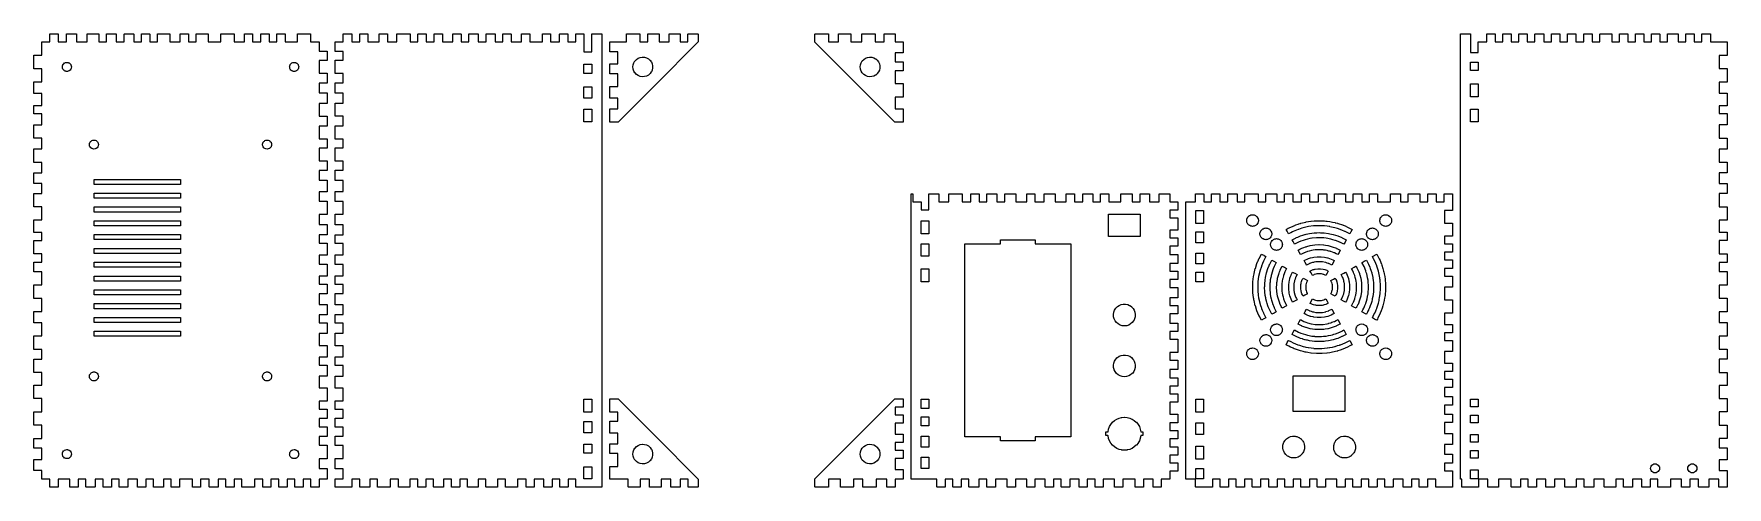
# Model space of a CAD drawing. Header units: metres. Extents: x 3 to 639, y 0 to 170.
import ezdxf

# ---------------------------------------------------------------- set-up
doc = ezdxf.new("R2010")
doc.units = ezdxf.units.M

msp = doc.modelspace()

# ---------------------------------------------------------------- linework, layer by layer
for points in [[(3.01, 84.4), (3.05, 84.41), (6, 84.41), (6, 87.5), (3.05, 87.5), (3.01, 87.51), (3, 87.55), (3, 92.55), (3.01, 92.58), (3.05, 92.6), (6, 92.6), (6, 95.56), (3.05, 95.56), (3.01, 95.57), (3, 95.61), (3, 100.2), (3.01, 100.24), (3.05, 100.25), (6, 100.25), (6, 105.14), (3.05, 105.14), (3.01, 105.15), (3, 105.19), (3, 110.19), (3.01, 110.22), (3.05, 110.24), (6, 110.24), (6, 113.89), (3.05, 113.89), (3.01, 113.9), (3, 113.94), (3, 117.94), (3.01, 117.98), (3.05, 117.99), (6, 117.99), (6, 121.82), (3.05, 121.82), (3.01, 121.84), (3, 121.87), (3, 126.87), (3.01, 126.91), (3.05, 126.92), (6, 126.92), (6, 130.91), (3.05, 130.91), (3.01, 130.92), (3, 130.96), (3, 131.43), (3, 132.77), (3, 134.08), (3, 135.28), (3, 135.96), (3.01, 135.99), (3.05, 136.01), (6, 136.01), (6, 140.06), (3.05, 140.06), (3.01, 140.08), (3, 140.11), (3, 143.18), (3.01, 143.22), (3.05, 143.23), (6, 143.23), (6, 147.73), (3.05, 147.73), (3.01, 147.75), (3, 147.78), (3, 149.42), (3, 150.07), (3, 150.77), (3, 151.44), (3, 152.06), (3, 152.08), (3.01, 152.12), (3.05, 152.13), (6, 152.13), (6, 157.03), (3.05, 157.03), (3.01, 157.05), (3, 157.08), (3, 160.94), (3, 161.09), (3, 161.24), (3, 161.36), (3, 162.05), (3.01, 162.09), (3.05, 162.1), (6, 162.1), (6, 167.05), (6.01, 167.09), (6.05, 167.1), (9, 167.1), (9, 170.05), (9.02, 170.09), (9.05, 170.1), (9.2, 170.1), (9.33, 170.1), (9.42, 170.1), (12.05, 170.1), (12.09, 170.09), (12.1, 170.05), (12.1, 167.1), (15.23, 167.1), (15.23, 170.05), (15.24, 170.09), (15.28, 170.1), (18.99, 170.1), (19.02, 170.09), (19.04, 170.05), (19.04, 167.1), (23.05, 167.1), (23.05, 170.05), (23.06, 170.09), (23.1, 170.1), (27.3, 170.1), (27.34, 170.09), (27.35, 170.05), (27.35, 167.1), (30.25, 167.1), (30.25, 170.05), (30.26, 170.09), (30.3, 170.1), (33.83, 170.1), (33.87, 170.09), (33.88, 170.05), (33.88, 167.1), (36.95, 167.1), (36.95, 170.05), (36.96, 170.09), (37, 170.1), (40.42, 170.1), (40.46, 170.09), (40.47, 170.05), (40.47, 167.1), (43.37, 167.1), (43.37, 170.05), (43.39, 170.09), (43.42, 170.1), (46.42, 170.1), (46.46, 170.09), (46.47, 170.05), (46.47, 167.1), (49.37, 167.1), (49.37, 170.05), (49.39, 170.09), (49.42, 170.1), (53.98, 170.1), (54.02, 170.09), (54.03, 170.05), (54.03, 167.1), (57.92, 167.1), (57.92, 170.05), (57.94, 170.09), (57.97, 170.1), (60.98, 170.1), (61.02, 170.09), (61.03, 170.05), (61.03, 167.1), (63.93, 167.1), (63.93, 170.05), (63.95, 170.09), (63.98, 170.1), (68.34, 170.1), (68.37, 170.09), (68.39, 170.05), (68.39, 167.1), (73.2, 167.1), (73.2, 170.05), (73.22, 170.09), (73.25, 170.1), (78.11, 170.1), (78.15, 170.09), (78.16, 170.05), (78.16, 167.1), (82.03, 167.1), (82.03, 170.05), (82.04, 170.09), (82.08, 170.1), (85.08, 170.1), (85.11, 170.09), (85.13, 170.05), (85.13, 167.1), (88.21, 167.1), (88.21, 170.05), (88.23, 170.09), (88.26, 170.1), (91.26, 170.1), (91.3, 170.09), (91.31, 170.05), (91.31, 167.1), (94.21, 167.1), (94.21, 170.05), (94.23, 170.09), (94.26, 170.1), (97.26, 170.1), (97.3, 170.09), (97.31, 170.05), (97.31, 167.1), (101.91, 167.1), (101.91, 170.05), (101.92, 170.09), (101.96, 170.1), (105.4, 170.1), (105.5, 170.1), (106.85, 170.1), (106.88, 170.09), (106.9, 170.05), (106.9, 167.1), (110.05, 167.1), (110.09, 167.09), (110.1, 167.05), (110.1, 163.59), (113.05, 163.59), (113.09, 163.58), (113.1, 163.54), (113.1, 160.21), (113.09, 160.18), (113.05, 160.16), (110.1, 160.16), (110.1, 155.31), (113.05, 155.31), (113.09, 155.29), (113.1, 155.26), (113.1, 151.67), (113.09, 151.63), (113.05, 151.62), (110.1, 151.62), (110.1, 147.93), (113.05, 147.93), (113.09, 147.91), (113.1, 147.88), (113.1, 144.06), (113.09, 144.02), (113.05, 144.01), (110.1, 144.01), (110.1, 139.27), (113.05, 139.27), (113.09, 139.25), (113.1, 139.22), (113.1, 135.57), (113.09, 135.54), (113.05, 135.52), (110.1, 135.52), (110.1, 130.7), (113.05, 130.7), (113.09, 130.69), (113.1, 130.65), (113.1, 127.22), (113.09, 127.19), (113.05, 127.17), (110.1, 127.17), (110.1, 122.44), (113.05, 122.44), (113.09, 122.43), (113.1, 122.39), (113.1, 118.86), (113.09, 118.82), (113.05, 118.81), (110.1, 118.81), (110.1, 115.14), (113.05, 115.14), (113.09, 115.13), (113.1, 115.09), (113.1, 110.88), (113.09, 110.85), (113.05, 110.83), (110.1, 110.83), (110.1, 107.26), (113.05, 107.26), (113.09, 107.25), (113.1, 107.21), (113.1, 102.41), (113.09, 102.37), (113.05, 102.36), (110.1, 102.36), (110.1, 98.5), (113.05, 98.5), (113.09, 98.49), (113.1, 98.45), (113.1, 94.67), (113.09, 94.64), (113.05, 94.62), (110.1, 94.62), (110.1, 91.57), (113.05, 91.57), (113.09, 91.56), (113.1, 91.52), (113.1, 87.13), (113.09, 87.09), (113.05, 87.08), (110.1, 87.08), (110.1, 83.66), (113.05, 83.66), (113.09, 83.65), (113.1, 83.61), (113.1, 79.22), (113.09, 79.18), (113.05, 79.17), (110.1, 79.17), (110.1, 76.18), (113.05, 76.18), (113.09, 76.17), (113.1, 76.13), (113.1, 72.57), (113.09, 72.54), (113.05, 72.52), (110.1, 72.52), (110.1, 68.51), (113.05, 68.51), (113.09, 68.5), (113.1, 68.46), (113.1, 64.74), (113.09, 64.7), (113.05, 64.69), (110.1, 64.69), (110.1, 61.62), (113.05, 61.62), (113.09, 61.61), (113.1, 61.57), (113.1, 57.7), (113.09, 57.67), (113.05, 57.65), (110.1, 57.65), (110.1, 53.15), (113.05, 53.15), (113.09, 53.13), (113.1, 53.1), (113.1, 48.8), (113.09, 48.77), (113.05, 48.75), (110.1, 48.75), (110.1, 45.74), (113.05, 45.74), (113.09, 45.72), (113.1, 45.69), (113.1, 41.63), (113.09, 41.6), (113.05, 41.58), (110.1, 41.58), (110.1, 37.21), (113.05, 37.21), (113.09, 37.19), (113.1, 37.16), (113.1, 32.31), (113.09, 32.27), (113.05, 32.26), (110.1, 32.26), (110.1, 29.29), (113.05, 29.29), (113.09, 29.28), (113.1, 29.24), (113.1, 25.78), (113.09, 25.75), (113.05, 25.73), (110.1, 25.73), (110.1, 22.62), (113.05, 22.62), (113.09, 22.61), (113.1, 22.57), (113.1, 19.03), (113.09, 18.99), (113.05, 18.98), (110.1, 18.98), (110.1, 15.74), (113.05, 15.74), (113.09, 15.72), (113.1, 15.69), (113.1, 10.7), (113.09, 10.66), (113.05, 10.65), (110.1, 10.65), (110.1, 7.01), (113.05, 7.01), (113.09, 6.99), (113.1, 6.96), (113.1, 4.98), (113.1, 3.05), (113.09, 3.02), (113.05, 3), (110.1, 3), (110.1, 0.05), (110.1, 0.05), (110.09, 0.01), (110.05, 0), (109.84, 0), (109.55, 0), (108.82, 0), (108.76, 0), (108.73, 0), (108.42, 0), (107.05, 0), (107.01, 0.01), (107, 0.05), (107, 3), (104.1, 3), (104.1, 0.05), (104.09, 0.01), (104.05, 0), (101.05, 0), (101.01, 0.01), (101, 0.05), (101, 3), (98.1, 3), (98.1, 0.05), (98.08, 0.01), (98.05, 0), (94.95, 0), (94.92, 0.01), (94.9, 0.05), (94.9, 3), (92, 3), (92, 0.05), (91.99, 0.01), (91.95, 0), (88.95, 0), (88.92, 0.01), (88.9, 0.05), (88.9, 3), (85.82, 3), (85.82, 0.05), (85.8, 0.01), (85.77, 0), (81.16, 0), (81.12, 0.01), (81.11, 0.05), (81.11, 3), (78.21, 3), (78.21, 0.05), (78.19, 0.01), (78.16, 0), (75.16, 0), (75.12, 0.01), (75.11, 0.05), (75.11, 3), (72.21, 3), (72.21, 0.05), (72.19, 0.01), (72.16, 0), (68.9, 0), (68.87, 0.01), (68.85, 0.05), (68.85, 3), (65.6, 3), (65.6, 0.05), (65.59, 0.01), (65.55, 0), (62.55, 0), (62.51, 0.01), (62.5, 0.05), (62.5, 3), (57.64, 3), (57.64, 0.05), (57.62, 0.01), (57.59, 0), (54.59, 0), (54.55, 0.01), (54.54, 0.05), (54.54, 3), (51.64, 3), (51.64, 0.05), (51.62, 0.01), (51.59, 0), (47.96, 0), (47.93, 0.01), (47.91, 0.05), (47.91, 3), (45.01, 3), (45.01, 0.05), (45, 0.01), (44.96, 0), (41.96, 0), (41.93, 0.01), (41.91, 0.05), (41.91, 3), (38.33, 3), (38.33, 0.05), (38.31, 0.01), (38.28, 0), (35.09, 0), (35.06, 0.01), (35.04, 0.05), (35.04, 3), (32.14, 3), (32.14, 0.05), (32.13, 0.01), (32.09, 0), (29.09, 0), (29.06, 0.01), (29.04, 0.05), (29.04, 3), (25.95, 3), (25.95, 0.05), (25.94, 0.01), (25.9, 0), (22.61, 0), (22.58, 0.01), (22.56, 0.05), (22.56, 3), (19.66, 3), (19.66, 0.05), (19.65, 0.01), (19.61, 0), (16.58, 0), (16.54, 0.01), (16.53, 0.05), (16.53, 3), (12.1, 3), (12.1, 0.05), (12.09, 0.01), (12.05, 0), (11.46, 0), (11.32, 0), (11.11, 0), (9.14, 0), (9.05, 0), (9.01, 0.01), (9, 0.05), (9, 3), (6.05, 3), (6.01, 3.01), (6, 3.05), (6, 6.2), (3.05, 6.2), (3.01, 6.22), (3, 6.25), (3, 10.27), (3.01, 10.31), (3.05, 10.32), (6, 10.32), (6, 14.63), (3.05, 14.63), (3.01, 14.64), (3, 14.68), (3, 18.25), (3.01, 18.29), (3.05, 18.3), (6, 18.3), (6, 23.2), (3.05, 23.2), (3.01, 23.22), (3, 23.25), (3, 28.25), (3.01, 28.29), (3.05, 28.3), (6, 28.3), (6, 33.2), (3.05, 33.2), (3.01, 33.22), (3, 33.25), (3, 38.25), (3.01, 38.28), (3.05, 38.3), (6, 38.3), (6, 42.98), (3.05, 42.98), (3.01, 42.99), (3, 43.03), (3, 48.02), (3.01, 48.05), (3.05, 48.07), (6, 48.07), (6, 51.65), (3.05, 51.65), (3.01, 51.66), (3, 51.7), (3, 56.7), (3.01, 56.73), (3.05, 56.75), (6, 56.75), (6, 61.65), (3.05, 61.65), (3.01, 61.66), (3, 61.7), (3, 65.88), (3.01, 65.91), (3.05, 65.93), (6, 65.93), (6, 70.83), (3.05, 70.83), (3.01, 70.84), (3, 70.88), (3, 75.88), (3.01, 75.91), (3.05, 75.93), (6, 75.93), (6, 80.83), (3.05, 80.83), (3.01, 80.84), (3, 80.88), (3, 84.36), (3.01, 84.4)], [(200.38, 170.09), (200.41, 170.1), (203.44, 170.1), (203.47, 170.09), (203.49, 170.05), (203.49, 167.1), (206.4, 167.1), (206.4, 170.05), (206.41, 170.09), (206.45, 170.1), (206.67, 170.1), (206.8, 170.1), (207.1, 170.1), (207.55, 170.1), (208.08, 170.1), (208.62, 170.1), (209.12, 170.1), (209.45, 170.1), (209.48, 170.09), (209.5, 170.05), (209.5, 167.05), (209.5, 167.05), (209.5, 163.42), (212.4, 163.42), (212.4, 167.05), (212.4, 167.05), (212.4, 170.05), (212.42, 170.09), (212.45, 170.1), (212.51, 170.1), (212.74, 170.1), (212.91, 170.1), (213.04, 170.1), (213.68, 170.1), (213.87, 170.1), (214.02, 170.1), (214.13, 170.1), (214.23, 170.1), (214.87, 170.1), (214.97, 170.1), (215.04, 170.1), (215.05, 170.1), (215.05, 170.1), (215.11, 170.1), (215.16, 170.1), (215.58, 170.1), (215.82, 170.1), (215.84, 170.1), (215.85, 170.1), (215.87, 170.1), (215.89, 170.1), (215.91, 170.1), (215.92, 170.1), (215.93, 170.1), (215.94, 170.1), (216.07, 170.1), (216.08, 170.1), (216.08, 170.1), (216.11, 170.1), (216.15, 170.1), (216.18, 170.09), (216.2, 170.05), (216.2, 167.05), (216.2, 167.05), (216.2, 161.48), (216.2, 83.55), (216.2, 5.62), (216.2, 3.05), (216.2, 3.05), (216.2, 0.05), (216.18, 0.01), (216.15, 0), (216.13, 0), (216.04, 0), (215.96, 0), (215.88, 0), (215.82, 0), (215.65, 0), (215.65, 0), (215.65, 0), (215.51, 0), (214.55, 0), (213.24, 0), (213.06, 0), (212.11, 0), (210.52, 0), (209.45, 0), (209.45, 0), (209.45, 0), (208.33, 0), (206.45, 0), (206.41, 0.01), (206.4, 0.05), (206.4, 3), (203.5, 3), (203.5, 0.05), (203.48, 0.01), (203.45, 0), (200.45, 0), (200.41, 0.01), (200.4, 0.05), (200.4, 3), (197.5, 3), (197.5, 0.05), (197.48, 0.01), (197.45, 0), (194.44, 0), (194.4, 0.01), (194.39, 0.05), (194.39, 3), (190.84, 3), (190.84, 0.05), (190.82, 0.01), (190.79, 0), (187.79, 0), (187.75, 0.01), (187.74, 0.05), (187.74, 3), (184.6, 3), (184.6, 0.05), (184.59, 0.01), (184.55, 0), (180.09, 0), (180.06, 0.01), (180.04, 0.05), (180.04, 3), (177.09, 3), (177.09, 0.05), (177.07, 0.01), (177.04, 0), (172.76, 0), (172.73, 0.01), (172.71, 0.05), (172.71, 3), (169.81, 3), (169.81, 0.05), (169.8, 0.01), (169.76, 0), (165.79, 0), (165.75, 0.01), (165.74, 0.05), (165.74, 3), (162.84, 3), (162.84, 0.05), (162.82, 0.01), (162.79, 0), (159.79, 0), (159.75, 0.01), (159.74, 0.05), (159.74, 3), (156.79, 3), (156.79, 0.05), (156.78, 0.01), (156.74, 0), (153.12, 0), (153.09, 0.01), (153.07, 0.05), (153.07, 3), (150.17, 3), (150.17, 0.05), (150.16, 0.01), (150.12, 0), (147.12, 0), (147.09, 0.01), (147.07, 0.05), (147.07, 3), (144.17, 3), (144.17, 0.05), (144.16, 0.01), (144.12, 0), (139.87, 0), (139.84, 0.01), (139.82, 0.05), (139.82, 3), (136.8, 3), (136.8, 0.05), (136.78, 0.01), (136.75, 0), (132.02, 0), (131.99, 0.01), (131.97, 0.05), (131.97, 3), (129.06, 3), (129.06, 0.05), (129.05, 0.01), (129.01, 0), (125.35, 0), (125.32, 0.01), (125.3, 0.05), (125.3, 3), (122.4, 3), (122.4, 0.05), (122.39, 0.01), (122.35, 0), (120.8, 0), (120.68, 0), (120.55, 0), (120.37, 0), (120.13, 0), (119.86, 0), (119.58, 0), (119.29, 0), (119.02, 0), (118.77, 0), (118.55, 0), (118.49, 0), (118.43, 0), (118.33, 0), (118.21, 0), (118.11, 0), (118.07, 0), (117.97, 0), (117.92, 0), (117.77, 0), (117.63, 0), (117.5, 0), (117.39, 0), (117.18, 0), (117.16, 0), (117.16, 0), (117.09, 0), (116.68, 0), (116.67, 0), (116.46, 0), (116.31, 0), (116.3, 0), (116.29, 0), (116.28, 0), (116.27, 0), (116.26, 0), (116.25, 0), (116.24, 0), (116.22, 0), (116.19, 0), (116.15, 0), (116.12, 0.01), (116.12, 0.02), (116.11, 0.02), (116.1, 0.05), (116.1, 0.06), (116.1, 0.13), (116.1, 0.14), (116.1, 0.16), (116.1, 0.16), (116.1, 0.17), (116.1, 0.22), (116.1, 0.25), (116.1, 0.37), (116.1, 0.67), (116.1, 1.28), (116.1, 1.3), (116.1, 1.34), (116.1, 1.39), (116.1, 1.47), (116.1, 1.55), (116.1, 1.64), (116.1, 1.72), (116.1, 1.8), (116.1, 1.85), (116.1, 1.88), (116.1, 2.43), (116.1, 2.46), (116.1, 2.54), (116.1, 2.65), (116.1, 2.79), (116.1, 2.95), (116.1, 3.05), (116.11, 3.09), (116.15, 3.1), (116.15, 3.1), (119.1, 3.1), (119.1, 6.91), (116.15, 6.91), (116.11, 6.92), (116.1, 6.96), (116.1, 9.28), (116.1, 10.7), (116.11, 10.73), (116.15, 10.75), (119.1, 10.75), (119.1, 15.64), (116.15, 15.64), (116.11, 15.65), (116.1, 15.69), (116.1, 17.89), (116.1, 19.03), (116.11, 19.06), (116.15, 19.08), (119.1, 19.08), (119.1, 22.52), (116.15, 22.52), (116.11, 22.54), (116.1, 22.57), (116.1, 25.78), (116.11, 25.82), (116.15, 25.83), (119.1, 25.83), (119.1, 29.19), (116.15, 29.19), (116.11, 29.21), (116.1, 29.24), (116.1, 32.31), (116.11, 32.34), (116.15, 32.36), (119.1, 32.36), (119.1, 37.11), (116.15, 37.11), (116.11, 37.12), (116.1, 37.16), (116.1, 41.63), (116.11, 41.67), (116.15, 41.68), (119.1, 41.68), (119.1, 45.64), (116.15, 45.64), (116.11, 45.65), (116.1, 45.69), (116.1, 48.8), (116.11, 48.84), (116.15, 48.85), (119.1, 48.85), (119.1, 53.05), (116.15, 53.05), (116.11, 53.06), (116.1, 53.1), (116.1, 57.7), (116.11, 57.74), (116.15, 57.75), (119.1, 57.75), (119.1, 61.52), (116.15, 61.52), (116.11, 61.54), (116.1, 61.57), (116.1, 64.74), (116.11, 64.78), (116.15, 64.79), (119.1, 64.79), (119.1, 68.41), (116.15, 68.41), (116.11, 68.43), (116.1, 68.46), (116.1, 72.57), (116.11, 72.61), (116.15, 72.62), (119.1, 72.62), (119.1, 76.08), (116.15, 76.08), (116.11, 76.1), (116.1, 76.13), (116.1, 79.22), (116.11, 79.25), (116.15, 79.27), (119.1, 79.27), (119.1, 83.56), (116.15, 83.56), (116.11, 83.57), (116.1, 83.61), (116.1, 87.13), (116.11, 87.17), (116.15, 87.18), (119.1, 87.18), (119.1, 91.47), (116.15, 91.47), (116.11, 91.49), (116.1, 91.52), (116.1, 94.67), (116.11, 94.71), (116.15, 94.72), (119.1, 94.72), (119.1, 98.4), (116.15, 98.4), (116.11, 98.42), (116.1, 98.45), (116.1, 102.41), (116.11, 102.44), (116.15, 102.46), (119.1, 102.46), (119.1, 107.16), (116.15, 107.16), (116.11, 107.18), (116.1, 107.21), (116.1, 110.88), (116.11, 110.92), (116.15, 110.93), (119.1, 110.93), (119.1, 115.04), (116.15, 115.04), (116.11, 115.05), (116.1, 115.09), (116.1, 118.86), (116.11, 118.89), (116.15, 118.91), (119.1, 118.91), (119.1, 122.34), (116.15, 122.34), (116.11, 122.35), (116.1, 122.39), (116.1, 127.22), (116.11, 127.26), (116.15, 127.27), (119.1, 127.27), (119.1, 130.6), (116.15, 130.6), (116.11, 130.62), (116.1, 130.65), (116.1, 135.57), (116.11, 135.61), (116.15, 135.62), (119.1, 135.62), (119.1, 139.17), (116.15, 139.17), (116.11, 139.18), (116.1, 139.22), (116.1, 144.06), (116.11, 144.09), (116.15, 144.11), (119.1, 144.11), (119.1, 147.83), (116.15, 147.83), (116.11, 147.84), (116.1, 147.88), (116.1, 151.67), (116.11, 151.7), (116.15, 151.72), (119.1, 151.72), (119.1, 155.21), (116.15, 155.21), (116.11, 155.22), (116.1, 155.26), (116.1, 160.21), (116.11, 160.25), (116.15, 160.26), (119.1, 160.26), (119.1, 163.49), (116.15, 163.49), (116.11, 163.51), (116.1, 163.54), (116.1, 164.2), (116.1, 166.51), (116.1, 166.57), (116.1, 166.67), (116.1, 166.81), (116.1, 166.98), (116.1, 167.03), (116.1, 167.05), (116.11, 167.09), (116.15, 167.1), (119.1, 167.1), (119.1, 170.05), (119.12, 170.09), (119.15, 170.1), (119.26, 170.1), (119.39, 170.1), (119.56, 170.1), (119.79, 170.1), (120.05, 170.1), (120.33, 170.1), (120.6, 170.1), (120.83, 170.1), (120.99, 170.1), (121.05, 170.1), (122.16, 170.1), (122.33, 170.1), (122.37, 170.09), (122.38, 170.05), (122.38, 167.1), (125.31, 167.1), (125.31, 170.05), (125.32, 170.09), (125.36, 170.1), (125.5, 170.1), (125.63, 170.1), (128.36, 170.1), (128.39, 170.09), (128.41, 170.05), (128.41, 167.1), (132.65, 167.1), (132.65, 170.05), (132.67, 170.09), (132.7, 170.1), (135.7, 170.1), (135.74, 170.09), (135.75, 170.05), (135.75, 167.1), (139.21, 167.1), (139.21, 170.05), (139.23, 170.09), (139.26, 170.1), (143.72, 170.1), (144.23, 170.1), (144.27, 170.09), (144.28, 170.05), (144.28, 167.1), (147.18, 167.1), (147.18, 170.05), (147.2, 170.09), (147.23, 170.1), (150.23, 170.1), (150.27, 170.09), (150.28, 170.05), (150.28, 167.1), (153.26, 167.1), (153.26, 170.05), (153.28, 170.09), (153.31, 170.1), (156.31, 170.1), (156.35, 170.09), (156.36, 170.05), (156.36, 167.1), (160.24, 167.1), (160.24, 170.05), (160.25, 170.09), (160.29, 170.1), (163.29, 170.1), (163.33, 170.09), (163.34, 170.05), (163.34, 167.1), (166.24, 167.1), (166.24, 170.05), (166.26, 170.09), (166.29, 170.1), (169.77, 170.1), (169.81, 170.09), (169.82, 170.05), (169.82, 167.1), (172.72, 167.1), (172.72, 170.05), (172.74, 170.09), (172.77, 170.1), (176.06, 170.1), (176.1, 170.09), (176.11, 170.05), (176.11, 167.1), (179.01, 167.1), (179.01, 170.05), (179.03, 170.09), (179.06, 170.1), (182.06, 170.1), (182.1, 170.09), (182.11, 170.05), (182.11, 167.1), (186.06, 167.1), (186.06, 170.05), (186.08, 170.09), (186.11, 170.1), (189.12, 170.1), (189.15, 170.09), (189.17, 170.05), (189.17, 167.1), (193.88, 167.1), (193.88, 170.05), (193.9, 170.09), (193.93, 170.1), (196.93, 170.1), (196.97, 170.09), (196.98, 170.05), (196.98, 167.1), (200.36, 167.1), (200.36, 170.05), (200.38, 170.09)], [(219.21, 155.09), (219.2, 155.12), (219.2, 158.82), (219.21, 158.86), (219.25, 158.87), (222.2, 158.87), (222.2, 163.32), (219.25, 163.32), (219.21, 163.34), (219.2, 163.37), (219.2, 163.59), (219.2, 167.05), (219.21, 167.08), (219.25, 167.1), (222.25, 167.1), (222.25, 167.1), (225.4, 167.1), (225.4, 170.05), (225.42, 170.09), (225.45, 170.1), (225.86, 170.1), (226.31, 170.1), (226.73, 170.1), (227.01, 170.1), (227.1, 170.1), (227.63, 170.1), (228.22, 170.1), (228.75, 170.1), (229.14, 170.1), (229.21, 170.1), (229.27, 170.1), (230.37, 170.1), (230.41, 170.09), (230.42, 170.05), (230.42, 167.1), (233.44, 167.1), (233.44, 170.05), (233.46, 170.09), (233.49, 170.1), (236.43, 170.1), (236.66, 170.1), (237.63, 170.1), (237.67, 170.09), (237.68, 170.05), (237.68, 167.1), (241.46, 167.1), (241.46, 170.05), (241.48, 170.09), (241.51, 170.1), (245.55, 170.1), (245.59, 170.09), (245.6, 170.05), (245.6, 167.1), (248.54, 167.1), (248.54, 170.05), (248.56, 170.09), (248.59, 170.1), (252.25, 170.1), (252.28, 170.09), (252.3, 170.05), (252.3, 167.06), (252.3, 167.05), (252.29, 167.01), (251.29, 166.01), (237.29, 152.01), (223.29, 138.01), (222.29, 137.01), (222.25, 137), (222.24, 137), (219.25, 137), (219.21, 137.02), (219.2, 137.05), (219.2, 141.93), (219.21, 141.97), (219.25, 141.98), (222.2, 141.98), (222.2, 145.93), (219.25, 145.93), (219.21, 145.95), (219.2, 145.98), (219.2, 150.25), (219.21, 150.28), (219.25, 150.3), (222.2, 150.3), (222.2, 155.07), (219.25, 155.07), (219.21, 155.09)], [(326.3, 162.96), (326.3, 159.61), (329.25, 159.61), (329.29, 159.59), (329.3, 159.56), (329.3, 158.41), (329.3, 158.33), (329.3, 158.26), (329.3, 156.34), (329.29, 156.3), (329.25, 156.29), (326.3, 156.29), (326.3, 151.47), (329.25, 151.47), (329.29, 151.45), (329.3, 151.42), (329.3, 146.42), (329.29, 146.39), (329.25, 146.37), (326.3, 146.37), (326.3, 141.97), (329.25, 141.97), (329.29, 141.96), (329.3, 141.92), (329.3, 137.05), (329.29, 137.02), (329.25, 137), (326.26, 137), (326.25, 137), (326.21, 137.01), (325.21, 138.01), (311.21, 152.01), (297.21, 166.01), (296.21, 167.01), (296.2, 167.05), (296.2, 167.06), (296.2, 170.05), (296.22, 170.09), (296.25, 170.1), (301.23, 170.1), (301.26, 170.09), (301.28, 170.05), (301.28, 167.1), (305.03, 167.1), (305.03, 170.05), (305.04, 170.09), (305.08, 170.1), (309.59, 170.1), (309.62, 170.09), (309.64, 170.05), (309.64, 167.1), (313.77, 167.1), (313.77, 170.05), (313.78, 170.09), (313.82, 170.1), (314.74, 170.1), (314.96, 170.1), (315.26, 170.1), (315.6, 170.1), (315.97, 170.1), (317.82, 170.1), (317.99, 170.1), (318.22, 170.1), (318.5, 170.1), (318.78, 170.1), (318.81, 170.1), (318.85, 170.09), (318.86, 170.05), (318.86, 167.1), (322.18, 167.1), (322.18, 170.05), (322.19, 170.09), (322.23, 170.1), (326.25, 170.1), (326.28, 170.09), (326.3, 170.05), (326.3, 167.1), (329.25, 167.1), (329.29, 167.08), (329.3, 167.05), (329.3, 163.01), (329.29, 162.98), (329.25, 162.96), (326.3, 162.96)], [(635.6, 135.91), (635.6, 131.01), (638.55, 131.01), (638.59, 130.99), (638.6, 130.96), (638.6, 126.87), (638.59, 126.84), (638.55, 126.82), (635.6, 126.82), (635.6, 121.92), (638.55, 121.92), (638.59, 121.91), (638.6, 121.87), (638.6, 117.94), (638.59, 117.9), (638.55, 117.89), (635.6, 117.89), (635.6, 113.99), (638.55, 113.99), (638.59, 113.97), (638.6, 113.94), (638.6, 110.19), (638.59, 110.15), (638.55, 110.14), (635.6, 110.14), (635.6, 105.24), (638.55, 105.24), (638.59, 105.22), (638.6, 105.19), (638.6, 100.2), (638.59, 100.17), (638.55, 100.15), (635.6, 100.15), (635.6, 95.66), (638.55, 95.66), (638.59, 95.65), (638.6, 95.61), (638.6, 92.55), (638.59, 92.51), (638.55, 92.5), (635.6, 92.5), (635.6, 87.6), (638.55, 87.6), (638.59, 87.58), (638.6, 87.55), (638.6, 84.36), (638.59, 84.33), (638.55, 84.31), (635.6, 84.31), (635.6, 80.93), (638.55, 80.93), (638.59, 80.91), (638.6, 80.88), (638.6, 75.88), (638.59, 75.84), (638.55, 75.83), (635.6, 75.83), (635.6, 70.93), (638.55, 70.93), (638.59, 70.91), (638.6, 70.88), (638.6, 65.88), (638.59, 65.84), (638.55, 65.83), (635.6, 65.83), (635.6, 61.75), (638.55, 61.75), (638.59, 61.73), (638.6, 61.7), (638.6, 56.7), (638.59, 56.66), (638.55, 56.65), (635.6, 56.65), (635.6, 51.75), (638.55, 51.75), (638.59, 51.73), (638.6, 51.7), (638.6, 48.02), (638.59, 47.98), (638.55, 47.97), (635.6, 47.97), (635.6, 43.08), (638.55, 43.08), (638.59, 43.06), (638.6, 43.03), (638.6, 38.25), (638.59, 38.21), (638.55, 38.2), (635.6, 38.2), (635.6, 33.3), (638.55, 33.3), (638.59, 33.29), (638.6, 33.25), (638.6, 28.25), (638.59, 28.22), (638.55, 28.2), (635.6, 28.2), (635.6, 23.3), (638.55, 23.3), (638.59, 23.29), (638.6, 23.25), (638.6, 18.25), (638.59, 18.22), (638.55, 18.2), (635.6, 18.2), (635.6, 14.73), (638.55, 14.73), (638.59, 14.71), (638.6, 14.68), (638.6, 10.93), (638.6, 10.67), (638.6, 10.27), (638.59, 10.24), (638.55, 10.22), (635.6, 10.22), (635.6, 6.3), (638.55, 6.3), (638.59, 6.29), (638.6, 6.25), (638.6, 5.9), (638.6, 5.68), (638.6, 5.54), (638.6, 5.33), (638.6, 5.2), (638.6, 4.99), (638.6, 4.85), (638.6, 4.64), (638.6, 4.51), (638.6, 4.3), (638.6, 4.16), (638.6, 3.59), (638.6, 3.53), (638.6, 3.43), (638.6, 3.29), (638.6, 3.12), (638.6, 3.07), (638.6, 2.95), (638.6, 2.79), (638.6, 2.65), (638.6, 2.54), (638.6, 2.46), (638.6, 2.43), (638.6, 1.88), (638.6, 1.85), (638.6, 1.8), (638.6, 1.72), (638.6, 1.64), (638.6, 1.55), (638.6, 1.47), (638.6, 1.39), (638.6, 1.34), (638.6, 1.3), (638.6, 1.28), (638.6, 0.43), (638.6, 0.42), (638.6, 0.4), (638.6, 0.39), (638.6, 0.38), (638.6, 0.37), (638.6, 0.36), (638.6, 0.35), (638.6, 0.33), (638.6, 0.32), (638.6, 0.25), (638.6, 0.17), (638.6, 0.16), (638.6, 0.16), (638.6, 0.14), (638.6, 0.13), (638.6, 0.05), (638.59, 0.02), (638.58, 0.02), (638.58, 0.01), (638.55, 0), (638.53, 0), (638.51, 0), (638.46, 0), (638.36, 0), (638.2, 0), (638.18, 0), (638.03, 0), (638.02, 0), (638.01, 0), (637.84, 0), (637.55, 0), (637.53, 0), (637.51, 0), (637.24, 0), (636.01, 0), (635.75, 0), (635.55, 0), (635.51, 0.01), (635.5, 0.05), (635.5, 0.05), (635.5, 3), (631.74, 3), (631.74, 0.05), (631.72, 0.01), (631.69, 0), (628.5, 0), (627.95, 0), (627.92, 0.01), (627.9, 0.05), (627.9, 3), (624.6, 3), (624.6, 0.05), (624.59, 0.01), (624.55, 0), (621.46, 0), (621.42, 0.01), (621.41, 0.05), (621.41, 3), (617.3, 3), (617.3, 0.05), (617.28, 0.01), (617.25, 0), (612.67, 0), (612.64, 0.01), (612.62, 0.05), (612.62, 3), (609.71, 3), (609.71, 0.05), (609.69, 0.01), (609.66, 0), (606.66, 0), (606.62, 0.01), (606.61, 0.05), (606.61, 3), (603.1, 3), (603.1, 0.05), (603.08, 0.01), (603.05, 0), (599.77, 0), (599.73, 0.01), (599.72, 0.05), (599.72, 3), (596.82, 3), (596.82, 0.05), (596.8, 0.01), (596.77, 0), (592.54, 0), (592.51, 0.01), (592.49, 0.05), (592.49, 3), (588.57, 3), (588.57, 0.05), (588.55, 0.01), (588.52, 0), (584.93, 0), (584.9, 0.01), (584.88, 0.05), (584.88, 3), (581.98, 3), (581.98, 0.05), (581.97, 0.01), (581.93, 0), (577.75, 0), (577.71, 0.01), (577.7, 0.05), (577.7, 3), (573.75, 3), (573.75, 0.05), (573.73, 0.01), (573.7, 0), (570.57, 0), (570.53, 0.01), (570.52, 0.05), (570.52, 3), (567.04, 3), (567.04, 0.05), (567.02, 0.01), (566.99, 0), (563.99, 0), (563.95, 0.01), (563.94, 0.05), (563.94, 3), (561.03, 3), (561.03, 0.05), (561.02, 0.01), (560.98, 0), (557.64, 0), (557.61, 0.01), (557.59, 0.05), (557.59, 3), (552.8, 3), (552.8, 0.05), (552.78, 0.01), (552.75, 0), (548.83, 0), (548.8, 0.01), (548.78, 0.05), (548.78, 3), (545.3, 3), (545.3, 0.05), (545.3, 0.05), (545.29, 0.01), (545.25, 0), (544.18, 0), (542.59, 0), (541.64, 0), (541.46, 0), (540.15, 0), (539.54, 0), (539.05, 0), (539.01, 0.01), (539, 0.05), (539, 3), (538.55, 3), (538.51, 3.01), (538.5, 3.05), (538.5, 5.62), (538.5, 83.55), (538.5, 161.48), (538.5, 167.05), (538.5, 167.05), (538.5, 170.05), (538.52, 170.09), (538.55, 170.1), (538.6, 170.1), (538.6, 170.1), (538.78, 170.1), (538.79, 170.1), (538.8, 170.1), (538.82, 170.1), (538.84, 170.1), (538.86, 170.1), (538.88, 170.1), (538.9, 170.1), (538.91, 170.1), (538.92, 170.1), (539.23, 170.1), (539.24, 170.1), (539.26, 170.1), (539.28, 170.1), (539.3, 170.1), (539.87, 170.1), (539.89, 170.1), (539.92, 170.1), (539.95, 170.1), (539.99, 170.1), (541.96, 170.1), (542.13, 170.1), (542.25, 170.1), (542.28, 170.09), (542.3, 170.05), (542.3, 167.05), (542.3, 167.05), (542.3, 163.06), (545.2, 163.06), (545.2, 167.05), (545.21, 167.09), (545.25, 167.1), (548.4, 167.1), (548.4, 170.05), (548.42, 170.09), (548.45, 170.1), (548.61, 170.1), (549.06, 170.1), (549.36, 170.1), (551.45, 170.1), (551.49, 170.09), (551.5, 170.05), (551.5, 167.1), (554.4, 167.1), (554.4, 170.05), (554.42, 170.09), (554.45, 170.1), (557.45, 170.1), (557.49, 170.09), (557.5, 170.05), (557.5, 167.1), (560.4, 167.1), (560.4, 170.05), (560.42, 170.09), (560.45, 170.1), (563.52, 170.1), (563.56, 170.09), (563.57, 170.05), (563.57, 167.1), (566.47, 167.1), (566.47, 170.05), (566.49, 170.09), (566.52, 170.1), (569.75, 170.1), (569.78, 170.09), (569.8, 170.05), (569.8, 167.1), (572.7, 167.1), (572.7, 170.05), (572.71, 170.09), (572.75, 170.1), (575.75, 170.1), (575.78, 170.09), (575.8, 170.05), (575.8, 167.1), (578.7, 167.1), (578.7, 170.05), (578.72, 170.09), (578.75, 170.1), (581.75, 170.1), (581.79, 170.09), (581.8, 170.05), (581.8, 167.1), (584.81, 167.1), (584.81, 170.05), (584.82, 170.09), (584.86, 170.1), (587.92, 170.1), (587.96, 170.09), (587.97, 170.05), (587.97, 167.1), (590.87, 167.1), (590.87, 170.05), (590.89, 170.09), (590.92, 170.1), (595.24, 170.1), (595.27, 170.09), (595.29, 170.05), (595.29, 167.1), (598.19, 167.1), (598.19, 170.05), (598.2, 170.09), (598.24, 170.1), (601.24, 170.1), (601.27, 170.09), (601.29, 170.05), (601.29, 167.1), (604.19, 167.1), (604.19, 170.05), (604.2, 170.09), (604.24, 170.1), (607.24, 170.1), (607.27, 170.09), (607.29, 170.05), (607.29, 167.1), (610.19, 167.1), (610.19, 170.05), (610.2, 170.09), (610.24, 170.1), (613.24, 170.1), (613.27, 170.09), (613.29, 170.05), (613.29, 167.1), (616.19, 167.1), (616.19, 170.05), (616.2, 170.09), (616.24, 170.1), (620.14, 170.1), (620.17, 170.09), (620.19, 170.05), (620.19, 167.1), (623.09, 167.1), (623.09, 170.05), (623.1, 170.09), (623.14, 170.1), (626.14, 170.1), (626.17, 170.09), (626.19, 170.05), (626.19, 167.1), (629.09, 167.1), (629.09, 170.05), (629.1, 170.09), (629.14, 170.1), (629.61, 170.1), (630.19, 170.1), (630.32, 170.1), (630.73, 170.1), (631.22, 170.1), (631.63, 170.1), (631.96, 170.1), (632.35, 170.1), (632.38, 170.09), (632.4, 170.05), (632.4, 167.1), (635.55, 167.1), (638.55, 167.1), (638.55, 167.1), (638.59, 167.09), (638.6, 167.05), (638.6, 167.03), (638.6, 166.98), (638.6, 166.81), (638.6, 166.67), (638.6, 166.57), (638.6, 166.51), (638.6, 165.94), (638.6, 165.73), (638.6, 165.59), (638.6, 165.38), (638.6, 165.25), (638.6, 165.03), (638.6, 164.9), (638.6, 164.69), (638.6, 164.56), (638.6, 164.34), (638.6, 164.2), (638.6, 162.1), (638.6, 162.05), (638.59, 162.01), (638.55, 162), (635.6, 162), (635.6, 157.13), (638.55, 157.13), (638.59, 157.12), (638.6, 157.08), (638.6, 152.08), (638.59, 152.05), (638.55, 152.03), (635.6, 152.03), (635.6, 147.83), (638.55, 147.83), (638.59, 147.82), (638.6, 147.78), (638.6, 143.18), (638.59, 143.15), (638.55, 143.13), (635.6, 143.13), (635.6, 140.16), (638.55, 140.16), (638.59, 140.15), (638.6, 140.11), (638.6, 135.96), (638.59, 135.92), (638.55, 135.91), (635.6, 135.91)], [(15.41, 159.4), (15.63, 159.38), (15.83, 159.35), (15.85, 159.35), (16.02, 159.27), (16.22, 159.19), (16.23, 159.19), (16.24, 159.18), (16.25, 159.17), (16.41, 159.05), (16.6, 158.91), (16.73, 158.73), (16.87, 158.55), (16.88, 158.53), (17.03, 158.16), (17.09, 157.72), (17.09, 157.71), (17.09, 157.69), (17.03, 157.25), (16.88, 156.88), (16.87, 156.87), (16.86, 156.86), (16.84, 156.83), (16.6, 156.52), (16.6, 156.5), (16.24, 156.24), (16.23, 156.23), (16.22, 156.22), (15.85, 156.07), (15.62, 156.04), (15.39, 156.01), (15.38, 156.01), (15.17, 156.04), (14.96, 156.06), (14.94, 156.07), (14.76, 156.14), (14.55, 156.23), (14.54, 156.24), (14.46, 156.3), (14.37, 156.37), (14.19, 156.5), (14.05, 156.69), (13.91, 156.87), (13.91, 156.88), (13.75, 157.25), (13.7, 157.69), (13.69, 157.71), (13.7, 157.72), (13.75, 158.16), (13.91, 158.53), (13.91, 158.55), (13.92, 158.56), (14.1, 158.78), (14.18, 158.9), (14.19, 158.91), (14.54, 159.18), (14.55, 159.19), (14.57, 159.19), (14.9, 159.33), (14.94, 159.35), (15.17, 159.38), (15.39, 159.41), (15.41, 159.4)], [(101.34, 159.27), (101.46, 159.22), (101.53, 159.19), (101.55, 159.19), (101.56, 159.18), (101.63, 159.12), (101.73, 159.05), (101.91, 158.91), (102.18, 158.56), (102.19, 158.55), (102.19, 158.53), (102.2, 158.51), (102.27, 158.34), (102.35, 158.16), (102.35, 158.14), (102.36, 158.06), (102.4, 157.72), (102.41, 157.71), (102.38, 157.48), (102.35, 157.25), (102.19, 156.88), (102.19, 156.87), (102.18, 156.86), (102.12, 156.78), (102.05, 156.69), (101.91, 156.5), (101.56, 156.24), (101.55, 156.23), (101.53, 156.22), (101.16, 156.07), (100.93, 156.04), (100.71, 156.01), (100.69, 156.01), (100.49, 156.04), (100.27, 156.06), (100.25, 156.07), (100.08, 156.14), (99.9, 156.21), (99.88, 156.22), (99.87, 156.23), (99.86, 156.24), (99.77, 156.3), (99.69, 156.37), (99.5, 156.5), (99.24, 156.86), (99.23, 156.87), (99.22, 156.88), (99.21, 156.91), (99.14, 157.08), (99.07, 157.25), (99.04, 157.48), (99.01, 157.71), (99.01, 157.72), (99.04, 157.94), (99.06, 158.14), (99.07, 158.16), (99.22, 158.53), (99.23, 158.55), (99.24, 158.56), (99.29, 158.63), (99.37, 158.73), (99.5, 158.91), (99.86, 159.18), (99.87, 159.19), (99.88, 159.19), (100.25, 159.35), (100.48, 159.38), (100.71, 159.41), (100.72, 159.4), (100.94, 159.38), (101.14, 159.35), (101.16, 159.35), (101.34, 159.27)], [(228.66, 159.96), (229.2, 160.53), (229.85, 160.97), (229.87, 160.98), (230.59, 161.27), (231.36, 161.4), (231.39, 161.4), (232.17, 161.36), (232.2, 161.36), (232.96, 161.15), (232.96, 161.15), (232.97, 161.14), (233.66, 160.78), (234.26, 160.27), (234.28, 160.25), (234.3, 160.23), (234.77, 159.6), (234.78, 159.58), (235.1, 158.9), (235.1, 158.88), (235.27, 158.11), (235.27, 158.09), (235.27, 157.71), (235.27, 157.33), (235.27, 157.3), (235.1, 156.54), (235.1, 156.52), (234.78, 155.83), (234.77, 155.81), (234.3, 155.18), (234.28, 155.16), (234.26, 155.15), (233.66, 154.64), (232.97, 154.27), (232.96, 154.27), (232.96, 154.27), (232.2, 154.06), (232.17, 154.05), (231.39, 154.01), (231.36, 154.02), (230.59, 154.14), (229.87, 154.43), (229.85, 154.44), (229.2, 154.88), (228.66, 155.45), (228.64, 155.47), (228.63, 155.5), (228.23, 156.16), (227.99, 156.88), (227.98, 156.9), (227.98, 156.93), (227.89, 157.71), (227.98, 158.49), (227.98, 158.51), (227.99, 158.54), (228.23, 159.26), (228.63, 159.92), (228.64, 159.94), (228.66, 159.96)], [(316.7, 154.01), (316.68, 154.02), (315.9, 154.14), (315.18, 154.43), (315.16, 154.44), (314.51, 154.88), (313.98, 155.45), (313.96, 155.47), (313.94, 155.5), (313.54, 156.16), (313.3, 156.88), (313.29, 156.9), (313.29, 156.93), (313.21, 157.71), (313.29, 158.49), (313.29, 158.51), (313.3, 158.54), (313.54, 159.26), (313.94, 159.92), (313.96, 159.94), (313.98, 159.96), (314.51, 160.53), (315.16, 160.97), (315.18, 160.98), (315.9, 161.27), (316.68, 161.4), (316.7, 161.4), (317.49, 161.36), (317.51, 161.36), (318.27, 161.15), (318.28, 161.15), (318.28, 161.14), (318.98, 160.78), (319, 160.76), (319.59, 160.25), (319.61, 160.23), (320.08, 159.6), (320.41, 158.9), (320.58, 158.14), (320.58, 158.11), (320.58, 158.09), (320.58, 157.71), (320.58, 157.33), (320.58, 157.3), (320.58, 157.28), (320.41, 156.52), (320.08, 155.81), (319.61, 155.18), (319.59, 155.16), (319, 154.66), (318.98, 154.64), (318.28, 154.27), (318.28, 154.27), (318.27, 154.27), (317.51, 154.06), (317.49, 154.05), (316.7, 154.01)], [(542.3, 156.39), (542.3, 159.51), (545.2, 159.51), (545.2, 156.39), (542.3, 156.39)], [(212.4, 158.77), (212.4, 155.17), (209.5, 155.17), (209.5, 158.77), (212.4, 158.77)], [(209.5, 146.03), (209.5, 150.2), (212.4, 150.2), (212.4, 146.03), (209.5, 146.03)], [(542.3, 151.37), (545.2, 151.37), (545.2, 146.47), (542.3, 146.47), (542.3, 151.37)], [(209.5, 137.1), (209.5, 141.88), (212.4, 141.88), (212.4, 137.1), (209.5, 137.1)], [(545.2, 141.87), (545.2, 137.1), (542.3, 137.1), (542.3, 141.87), (545.2, 141.87)], [(27.19, 128.1), (27.16, 128.04), (27.12, 127.92), (27.03, 127.71), (27.02, 127.7), (26.77, 127.37), (26.76, 127.36), (26.75, 127.35), (26.4, 127.08), (26.39, 127.07), (26.38, 127.06), (26, 126.91), (25.57, 126.85), (25.55, 126.85), (25.53, 126.85), (25.1, 126.91), (24.72, 127.06), (24.71, 127.07), (24.7, 127.08), (24.35, 127.35), (24.1, 127.67), (24.07, 127.71), (24.06, 127.72), (23.91, 128.1), (23.85, 128.53), (23.85, 128.55), (23.85, 128.57), (23.91, 129), (24.06, 129.38), (24.07, 129.39), (24.21, 129.57), (24.27, 129.65), (24.34, 129.74), (24.35, 129.75), (24.36, 129.76), (24.43, 129.82), (24.53, 129.89), (24.71, 130.03), (24.72, 130.04), (25.1, 130.19), (25.53, 130.25), (25.55, 130.25), (25.57, 130.25), (26, 130.19), (26.38, 130.04), (26.39, 130.03), (26.74, 129.76), (26.75, 129.75), (26.89, 129.57), (27.03, 129.39), (27.12, 129.18), (27.18, 129.03), (27.19, 129), (27.25, 128.57), (27.25, 128.55), (27.25, 128.53), (27.19, 128.1)], [(89.08, 127.7), (89.07, 127.71), (89.06, 127.72), (88.93, 128.06), (88.91, 128.1), (88.88, 128.32), (88.85, 128.55), (88.85, 128.57), (88.88, 128.79), (88.91, 128.99), (88.91, 129), (88.98, 129.18), (89.06, 129.38), (89.07, 129.39), (89.08, 129.4), (89.08, 129.41), (89.21, 129.57), (89.35, 129.75), (89.53, 129.89), (89.71, 130.03), (89.72, 130.04), (90.1, 130.19), (90.53, 130.25), (90.55, 130.25), (90.57, 130.25), (91, 130.19), (91.38, 130.04), (91.39, 130.03), (91.4, 130.02), (91.43, 130), (91.74, 129.76), (91.75, 129.75), (92.02, 129.4), (92.03, 129.39), (92.04, 129.38), (92.19, 129), (92.22, 128.78), (92.25, 128.55), (92.25, 128.53), (92.22, 128.32), (92.19, 128.11), (92.19, 128.1), (92.12, 127.92), (92.03, 127.71), (92.02, 127.7), (91.96, 127.62), (91.89, 127.53), (91.75, 127.35), (91.57, 127.21), (91.39, 127.07), (91.38, 127.06), (91, 126.91), (90.57, 126.85), (90.55, 126.85), (90.53, 126.85), (90.1, 126.91), (89.72, 127.06), (89.71, 127.07), (89.7, 127.08), (89.47, 127.25), (89.36, 127.34), (89.35, 127.35), (89.08, 127.7)], [(41.8, 115.5), (56.97, 115.5), (58, 115.5), (58, 115.48), (58, 114.55), (58, 113.62), (58, 113.6), (56.97, 113.6), (41.8, 113.6), (26.63, 113.6), (25.6, 113.6), (25.6, 113.62), (25.6, 114.55), (25.6, 115.48), (25.6, 115.5), (26.63, 115.5), (41.8, 115.5)], [(41.8, 108.42), (26.63, 108.42), (25.6, 108.42), (25.6, 108.43), (25.6, 109.37), (25.6, 110.3), (25.6, 110.32), (26.63, 110.32), (41.8, 110.32), (56.97, 110.32), (58, 110.32), (58, 110.3), (58, 109.37), (58, 108.43), (58, 108.42), (56.97, 108.42), (41.8, 108.42)], [(349.86, 110.1), (351.03, 110.1), (351.44, 110.1), (351.48, 110.09), (351.49, 110.05), (351.49, 107.1), (354.73, 107.1), (354.73, 110.05), (354.75, 110.09), (354.78, 110.1), (357.79, 110.1), (357.82, 110.09), (357.84, 110.05), (357.84, 107.1), (360.74, 107.1), (360.74, 110.05), (360.75, 110.09), (360.79, 110.1), (361.87, 110.1), (363.94, 110.1), (364.37, 110.1), (364.4, 110.09), (364.42, 110.05), (364.42, 107.1), (367.45, 107.1), (367.45, 110.05), (367.46, 110.09), (367.5, 110.1), (368.46, 110.1), (370.49, 110.1), (371.55, 110.1), (371.58, 110.09), (371.6, 110.05), (371.6, 107.1), (375.68, 107.1), (375.68, 110.05), (375.7, 110.09), (375.73, 110.1), (378.73, 110.1), (378.77, 110.09), (378.78, 110.05), (378.78, 107.1), (382.27, 107.1), (382.27, 110.05), (382.28, 110.09), (382.32, 110.1), (386.34, 110.1), (386.38, 110.09), (386.39, 110.05), (386.39, 107.1), (390.52, 107.1), (390.52, 110.05), (390.53, 110.09), (390.57, 110.1), (393.57, 110.1), (393.61, 110.09), (393.62, 110.05), (393.62, 107.1), (396.8, 107.1), (396.8, 110.05), (396.81, 110.09), (396.85, 110.1), (400.46, 110.1), (400.49, 110.09), (400.51, 110.05), (400.51, 107.1), (403.41, 107.1), (403.41, 110.05), (403.42, 110.09), (403.46, 110.1), (406.47, 110.1), (406.51, 110.09), (406.52, 110.05), (406.52, 107.1), (411, 107.1), (411, 110.05), (411.01, 110.09), (411.05, 110.1), (415.26, 110.1), (415.3, 110.09), (415.31, 110.05), (415.31, 107.1), (418.3, 107.1), (418.3, 110.05), (418.32, 110.09), (418.35, 110.1), (421.75, 110.1), (421.79, 110.09), (421.8, 110.05), (421.8, 107.1), (425.44, 107.1), (425.44, 110.05), (425.45, 110.09), (425.49, 110.1), (425.5, 110.1), (425.94, 110.1), (426.43, 110.1), (426.91, 110.1), (427.34, 110.1), (427.69, 110.1), (427.95, 110.1), (428.12, 110.1), (428.21, 110.1), (428.55, 110.1), (428.64, 110.1), (428.81, 110.1), (429.03, 110.1), (429.29, 110.1), (429.35, 110.1), (429.38, 110.09), (429.4, 110.05), (429.4, 107.1), (432.35, 107.1), (432.35, 107.1), (432.39, 107.09), (432.4, 107.05), (432.4, 106.98), (432.4, 106.81), (432.4, 106.67), (432.4, 106.57), (432.4, 106.51), (432.4, 104.05), (432.39, 104.01), (432.35, 104), (429.4, 104), (429.4, 101.1), (432.35, 101.1), (432.39, 101.09), (432.4, 101.05), (432.4, 96.52), (432.39, 96.49), (432.35, 96.47), (429.4, 96.47), (429.4, 93.54), (432.35, 93.54), (432.39, 93.52), (432.4, 93.49), (432.4, 90.49), (432.39, 90.45), (432.35, 90.44), (429.4, 90.44), (429.4, 87.25), (432.35, 87.25), (432.39, 87.23), (432.4, 87.2), (432.4, 84.01), (432.39, 83.97), (432.35, 83.96), (429.4, 83.96), (429.4, 81.06), (432.35, 81.06), (432.39, 81.04), (432.4, 81.01), (432.4, 78.01), (432.39, 77.97), (432.35, 77.96), (429.4, 77.96), (429.4, 74.87), (432.35, 74.87), (432.39, 74.86), (432.4, 74.82), (432.4, 71.14), (432.39, 71.1), (432.35, 71.09), (429.4, 71.09), (429.4, 68.19), (432.35, 68.19), (432.39, 68.17), (432.4, 68.14), (432.4, 65.14), (432.39, 65.1), (432.35, 65.09), (429.4, 65.09), (429.4, 61.56), (432.35, 61.56), (432.39, 61.55), (432.4, 61.51), (432.4, 58.51), (432.39, 58.48), (432.35, 58.46), (429.4, 58.46), (429.4, 55.56), (432.35, 55.56), (432.39, 55.55), (432.4, 55.51), (432.4, 50.55), (432.39, 50.52), (432.35, 50.5), (429.4, 50.5), (429.4, 47.6), (432.35, 47.6), (432.39, 47.58), (432.4, 47.55), (432.4, 44.2), (432.39, 44.16), (432.35, 44.15), (429.4, 44.15), (429.4, 40.99), (432.35, 40.99), (432.39, 40.98), (432.4, 40.94), (432.4, 37.94), (432.39, 37.91), (432.35, 37.89), (429.4, 37.89), (429.4, 34.99), (432.35, 34.99), (432.39, 34.98), (432.4, 34.94), (432.4, 31.94), (432.39, 31.91), (432.35, 31.89), (429.4, 31.89), (429.4, 27.38), (432.35, 27.38), (432.39, 27.37), (432.4, 27.33), (432.4, 25.97), (432.4, 24.15), (432.39, 24.11), (432.35, 24.1), (429.4, 24.1), (429.4, 21.2), (432.35, 21.2), (432.39, 21.18), (432.4, 21.15), (432.4, 18.15), (432.39, 18.11), (432.35, 18.1), (429.4, 18.1), (429.4, 15.1), (432.35, 15.1), (432.39, 15.09), (432.4, 15.05), (432.4, 13.46), (432.4, 12.05), (432.39, 12.01), (432.35, 12), (429.4, 12), (429.4, 9.1), (432.35, 9.1), (432.39, 9.09), (432.4, 9.05), (432.4, 6.05), (432.39, 6.01), (432.35, 6), (429.4, 6), (429.4, 3.05), (429.39, 3.01), (429.35, 3), (426.2, 3), (426.2, 0.05), (426.18, 0.01), (426.15, 0), (423.15, 0), (423.11, 0.01), (423.1, 0.05), (423.1, 3), (419.54, 3), (419.54, 0.05), (419.52, 0.01), (419.49, 0), (416.48, 0), (416.44, 0.01), (416.43, 0.05), (416.43, 3), (411.8, 3), (411.8, 0.05), (411.79, 0.01), (411.75, 0), (408.63, 0), (408.59, 0.01), (408.58, 0.05), (408.58, 3), (404.43, 3), (404.43, 0.05), (404.41, 0.01), (404.38, 0), (401.38, 0), (401.34, 0.01), (401.33, 0.05), (401.33, 3), (398.43, 3), (398.43, 0.05), (398.41, 0.01), (398.38, 0), (395.38, 0), (395.34, 0.01), (395.33, 0.05), (395.33, 3), (391.81, 3), (391.81, 0.05), (391.79, 0.01), (391.76, 0), (388.71, 0), (388.68, 0.01), (388.66, 0.05), (388.66, 3), (385.76, 3), (385.76, 0.05), (385.75, 0.01), (385.71, 0), (382.71, 0), (382.68, 0.01), (382.66, 0.05), (382.66, 3), (378.79, 3), (378.79, 0.05), (378.77, 0.01), (378.74, 0), (375.74, 0), (375.7, 0.01), (375.69, 0.05), (375.69, 3), (371.51, 3), (371.51, 0.05), (371.5, 0.01), (371.46, 0), (368.41, 0), (368.37, 0.01), (368.36, 0.05), (368.36, 3), (364, 3), (364, 0.05), (363.98, 0.01), (363.95, 0), (360.71, 0), (360.68, 0.01), (360.66, 0.05), (360.66, 3), (357.76, 3), (357.76, 0.05), (357.75, 0.01), (357.71, 0), (354.06, 0), (354.03, 0.01), (354.01, 0.05), (354.01, 3), (351.1, 3), (351.1, 0.05), (351.09, 0.01), (351.05, 0), (348.05, 0), (348.02, 0.01), (348, 0.05), (348, 3), (345.1, 3), (345.1, 0.05), (345.09, 0.01), (345.05, 0), (342.05, 0), (342.02, 0.01), (342, 0.05), (342, 3), (339.05, 3), (339.05, 3), (336.05, 3), (336.05, 3), (332.35, 3), (332.31, 3.01), (332.3, 3.05), (332.3, 6.62), (332.3, 56.55), (332.3, 106.48), (332.3, 107.05), (332.3, 107.05), (332.3, 110.05), (332.32, 110.09), (332.35, 110.1), (332.85, 110.1), (332.88, 110.09), (332.9, 110.05), (332.9, 107.1), (336.05, 107.1), (336.09, 107.09), (336.1, 107.05), (336.1, 104.02), (339, 104.02), (339, 107.05), (339, 107.05), (339, 110.05), (339.02, 110.09), (339.05, 110.1), (342.63, 110.1), (342.67, 110.09), (342.68, 110.05), (342.68, 107.1), (346.5, 107.1), (346.5, 110.05), (346.51, 110.09), (346.55, 110.1), (346.7, 110.1), (347.62, 110.1), (348.69, 110.1), (349.86, 110.1)], [(532.5, 30.78), (532.5, 27.35), (535.45, 27.35), (535.49, 27.34), (535.5, 27.3), (535.5, 25.97), (535.5, 24.3), (535.49, 24.26), (535.45, 24.25), (532.5, 24.25), (532.5, 20.15), (535.45, 20.15), (535.49, 20.13), (535.5, 20.1), (535.5, 15.99), (535.49, 15.95), (535.45, 15.94), (532.5, 15.94), (532.5, 12.33), (535.45, 12.33), (535.49, 12.31), (535.5, 12.28), (535.5, 9.05), (535.49, 9.02), (535.45, 9), (532.5, 9), (532.5, 6.1), (535.45, 6.1), (535.49, 6.09), (535.5, 6.05), (535.5, 3.59), (535.5, 3.53), (535.5, 3.43), (535.5, 3.29), (535.5, 3.12), (535.5, 3.05), (535.5, 3.05), (535.5, 3.05), (535.5, 2.95), (535.5, 2.79), (535.5, 2.65), (535.5, 2.54), (535.5, 2.46), (535.5, 2.43), (535.5, 1.88), (535.5, 1.85), (535.5, 1.8), (535.5, 1.72), (535.5, 1.64), (535.5, 1.55), (535.5, 1.49), (535.5, 1.47), (535.5, 1.39), (535.5, 1.34), (535.5, 1.3), (535.5, 1.28), (535.5, 1.11), (535.5, 1.06), (535.5, 1.03), (535.5, 0.98), (535.5, 0.96), (535.5, 0.94), (535.5, 0.92), (535.5, 0.89), (535.5, 0.86), (535.5, 0.84), (535.5, 0.81), (535.5, 0.79), (535.5, 0.6), (535.5, 0.57), (535.5, 0.55), (535.5, 0.53), (535.5, 0.52), (535.5, 0.5), (535.5, 0.49), (535.5, 0.47), (535.5, 0.46), (535.5, 0.44), (535.5, 0.17), (535.5, 0.16), (535.5, 0.16), (535.5, 0.14), (535.5, 0.14), (535.5, 0.1), (535.5, 0.09), (535.5, 0.08), (535.5, 0.05), (535.49, 0.02), (535.48, 0.02), (535.48, 0.01), (535.45, 0), (535.44, 0), (535.43, 0), (535.34, 0), (535.33, 0), (535.32, 0), (535.24, 0), (535.23, 0), (535.22, 0), (535.21, 0), (535.2, 0), (535.19, 0), (534.97, 0), (534.96, 0), (534.95, 0), (529.25, 0), (529.21, 0.01), (529.2, 0.05), (529.2, 3), (526.09, 3), (526.09, 0.05), (526.07, 0.01), (526.04, 0), (523.04, 0), (523, 0.01), (522.99, 0.05), (522.99, 3), (520.09, 3), (520.09, 0.05), (520.07, 0.01), (520.04, 0), (517.04, 0), (517, 0.01), (516.99, 0.05), (516.99, 3), (513.19, 3), (513.19, 0.05), (513.17, 0.01), (513.14, 0), (510.14, 0), (510.1, 0.01), (510.09, 0.05), (510.09, 3), (507.19, 3), (507.19, 0.05), (507.17, 0.01), (507.14, 0), (504.14, 0), (504.1, 0.01), (504.09, 0.05), (504.09, 3), (501.19, 3), (501.19, 0.05), (501.17, 0.01), (501.14, 0), (498.14, 0), (498.1, 0.01), (498.09, 0.05), (498.09, 3), (495.19, 3), (495.19, 0.05), (495.17, 0.01), (495.14, 0), (492.14, 0), (492.1, 0.01), (492.09, 0.05), (492.09, 3), (487.87, 3), (487.87, 0.05), (487.86, 0.01), (487.82, 0), (484.82, 0), (484.79, 0.01), (484.77, 0.05), (484.77, 3), (481.81, 3), (481.81, 0.05), (481.79, 0.01), (481.76, 0), (478.65, 0), (478.62, 0.01), (478.6, 0.05), (478.6, 3), (475.7, 3), (475.7, 0.05), (475.69, 0.01), (475.65, 0), (472.65, 0), (472.61, 0.01), (472.6, 0.05), (472.6, 3), (469.7, 3), (469.7, 0.05), (469.68, 0.01), (469.65, 0), (466.65, 0), (466.61, 0.01), (466.6, 0.05), (466.6, 3), (463.47, 3), (463.47, 0.05), (463.46, 0.01), (463.42, 0), (460.42, 0), (460.39, 0.01), (460.37, 0.05), (460.37, 3), (457.4, 3), (457.4, 0.05), (457.39, 0.01), (457.35, 0), (454.35, 0), (454.32, 0.01), (454.3, 0.05), (454.3, 3), (451.4, 3), (451.4, 0.05), (451.39, 0.01), (451.35, 0), (448.35, 0), (448.32, 0.01), (448.3, 0.05), (448.3, 3), (445.4, 3), (445.4, 0.05), (445.39, 0.01), (445.35, 0), (439.15, 0), (439.11, 0.01), (439.1, 0.05), (439.1, 0.05), (439.1, 3), (435.45, 3), (435.41, 3.01), (435.4, 3.05), (435.4, 6.62), (435.4, 56.55), (435.4, 106.48), (435.4, 107.05), (435.41, 107.09), (435.45, 107.1), (439.1, 107.1), (439.1, 110.05), (439.1, 110.05), (439.11, 110.09), (439.15, 110.1), (442.15, 110.1), (442.19, 110.09), (442.2, 110.05), (442.2, 110.05), (442.2, 107.1), (445.1, 107.1), (445.1, 110.05), (445.12, 110.09), (445.15, 110.1), (448.16, 110.1), (448.2, 110.09), (448.21, 110.05), (448.21, 107.1), (451.14, 107.1), (451.14, 110.05), (451.15, 110.09), (451.19, 110.1), (454.67, 110.1), (454.7, 110.09), (454.72, 110.05), (454.72, 107.1), (457.62, 107.1), (457.62, 110.05), (457.63, 110.09), (457.67, 110.1), (462.48, 110.1), (462.52, 110.09), (462.53, 110.05), (462.53, 107.1), (465.44, 107.1), (465.44, 110.05), (465.45, 110.09), (465.49, 110.1), (469.54, 110.1), (469.57, 110.09), (469.59, 110.05), (469.59, 107.1), (472.49, 107.1), (472.49, 110.05), (472.5, 110.09), (472.54, 110.1), (475.54, 110.1), (475.57, 110.09), (475.59, 110.05), (475.59, 107.1), (478.78, 107.1), (478.78, 110.05), (478.79, 110.09), (478.83, 110.1), (481.83, 110.1), (481.86, 110.09), (481.88, 110.05), (481.88, 107.1), (485.26, 107.1), (485.26, 110.05), (485.27, 110.09), (485.31, 110.1), (488.31, 110.1), (488.35, 110.09), (488.36, 110.05), (488.36, 107.1), (491.26, 107.1), (491.26, 110.05), (491.27, 110.09), (491.31, 110.1), (495.29, 110.1), (495.32, 110.09), (495.34, 110.05), (495.34, 107.1), (498.24, 107.1), (498.24, 110.05), (498.25, 110.09), (498.29, 110.1), (501.37, 110.1), (501.4, 110.09), (501.42, 110.05), (501.42, 107.1), (504.32, 107.1), (504.32, 110.05), (504.33, 110.09), (504.37, 110.1), (507.37, 110.1), (507.4, 110.09), (507.42, 110.05), (507.42, 107.1), (512.29, 107.1), (512.29, 110.05), (512.3, 110.09), (512.34, 110.1), (515.9, 110.1), (515.93, 110.09), (515.95, 110.05), (515.95, 107.1), (518.85, 107.1), (518.85, 110.05), (518.86, 110.09), (518.9, 110.1), (523.24, 110.1), (523.28, 110.09), (523.29, 110.05), (523.29, 107.1), (526.19, 107.1), (526.19, 110.05), (526.21, 110.09), (526.24, 110.1), (529.27, 110.1), (529.3, 110.09), (529.32, 110.05), (529.32, 107.1), (532.4, 107.1), (532.4, 110.05), (532.4, 110.05), (532.41, 110.09), (532.45, 110.1), (535.45, 110.1), (535.48, 110.09), (535.48, 110.08), (535.49, 110.08), (535.5, 110.05), (535.5, 110), (535.5, 109.97), (535.5, 109.96), (535.5, 109.94), (535.5, 109.94), (535.5, 109.93), (535.5, 109.31), (535.5, 108.82), (535.5, 108.8), (535.5, 108.76), (535.5, 108.71), (535.5, 108.63), (535.5, 108.61), (535.5, 108.55), (535.5, 108.46), (535.5, 108.38), (535.5, 108.3), (535.5, 108.25), (535.5, 108.22), (535.5, 107.67), (535.5, 107.64), (535.5, 107.56), (535.5, 107.45), (535.5, 107.31), (535.5, 107.15), (535.5, 106.98), (535.5, 106.81), (535.5, 106.67), (535.5, 106.57), (535.5, 106.51), (535.5, 103.85), (535.49, 103.81), (535.45, 103.8), (532.5, 103.8), (532.5, 99.01), (535.45, 99.01), (535.49, 98.99), (535.5, 98.96), (535.5, 94.26), (535.49, 94.23), (535.45, 94.21), (532.5, 94.21), (532.5, 91.31), (535.45, 91.31), (535.49, 91.3), (535.5, 91.26), (535.5, 88.26), (535.49, 88.23), (535.45, 88.21), (532.5, 88.21), (532.5, 85.31), (535.45, 85.31), (535.49, 85.3), (535.5, 85.26), (535.5, 82.08), (535.49, 82.04), (535.45, 82.03), (532.5, 82.03), (532.5, 79.13), (535.45, 79.13), (535.49, 79.11), (535.5, 79.08), (535.5, 75.11), (535.49, 75.08), (535.45, 75.06), (532.5, 75.06), (532.5, 70.3), (535.45, 70.3), (535.49, 70.29), (535.5, 70.25), (535.5, 65.34), (535.49, 65.3), (535.45, 65.29), (532.5, 65.29), (532.5, 61.03), (535.45, 61.03), (535.49, 61.02), (535.5, 60.98), (535.5, 57.98), (535.49, 57.95), (535.45, 57.93), (532.5, 57.93), (532.5, 55.02), (535.45, 55.02), (535.49, 55.01), (535.5, 54.97), (535.5, 50.98), (535.49, 50.95), (535.45, 50.93), (532.5, 50.93), (532.5, 46.47), (535.45, 46.47), (535.49, 46.46), (535.5, 46.42), (535.5, 43.42), (535.49, 43.39), (535.45, 43.37), (532.5, 43.37), (532.5, 40.47), (535.45, 40.47), (535.49, 40.46), (535.5, 40.42), (535.5, 37.42), (535.49, 37.39), (535.45, 37.37), (532.5, 37.37), (532.5, 34.05), (535.45, 34.05), (535.49, 34.03), (535.5, 34), (535.5, 30.83), (535.49, 30.79), (535.45, 30.78), (532.5, 30.78)], [(41.8, 103.24), (26.63, 103.24), (25.6, 103.24), (25.6, 103.25), (25.6, 104.19), (25.6, 105.12), (25.6, 105.14), (26.63, 105.14), (41.8, 105.14), (56.97, 105.14), (58, 105.14), (58, 105.12), (58, 104.19), (58, 103.25), (58, 103.24), (56.97, 103.24), (41.8, 103.24)], [(406.4, 102.5), (406.75, 102.5), (412.35, 102.5), (417.95, 102.5), (418.3, 102.5), (418.3, 102.27), (418.3, 98.3), (418.3, 94.33), (418.3, 94.1), (417.95, 94.1), (412.35, 94.1), (406.75, 94.1), (406.4, 94.1), (406.4, 94.33), (406.4, 98.3), (406.4, 102.27), (406.4, 102.5)], [(439.2, 103.8), (442.1, 103.8), (442.1, 98.98), (439.2, 98.98), (439.2, 103.8)], [(459.87, 97.93), (459.38, 98.13), (459.36, 98.14), (459.13, 98.32), (458.89, 98.49), (458.88, 98.51), (458.81, 98.61), (458.72, 98.73), (458.54, 98.96), (458.53, 98.98), (458.33, 99.47), (458.25, 100.03), (458.25, 100.05), (458.25, 100.07), (458.33, 100.63), (458.42, 100.87), (458.44, 100.92), (458.53, 101.12), (458.54, 101.14), (458.88, 101.59), (458.89, 101.61), (458.91, 101.62), (458.96, 101.66), (459.13, 101.78), (459.36, 101.96), (459.38, 101.97), (459.87, 102.17), (460.43, 102.25), (460.45, 102.25), (460.47, 102.25), (461.03, 102.17), (461.27, 102.08), (461.51, 101.98), (461.52, 101.97), (461.54, 101.96), (461.99, 101.62), (462.01, 101.61), (462.02, 101.59), (462.15, 101.42), (462.18, 101.37), (462.36, 101.14), (462.37, 101.12), (462.57, 100.63), (462.65, 100.07), (462.65, 100.05), (462.65, 100.03), (462.57, 99.47), (462.48, 99.23), (462.38, 98.99), (462.37, 98.98), (462.36, 98.96), (462.02, 98.51), (462.01, 98.49), (461.99, 98.48), (461.82, 98.35), (461.56, 98.15), (461.54, 98.14), (461.52, 98.13), (461.03, 97.93), (461.01, 97.92), (460.7, 97.88), (460.47, 97.85), (460.45, 97.85), (460.16, 97.89), (459.87, 97.93)], [(511.03, 97.93), (511.01, 97.92), (510.73, 97.89), (510.47, 97.85), (510.45, 97.85), (510.16, 97.89), (509.87, 97.93), (509.38, 98.13), (509.36, 98.14), (509.13, 98.32), (508.89, 98.49), (508.88, 98.51), (508.54, 98.96), (508.33, 99.47), (508.29, 99.76), (508.25, 100.05), (508.25, 100.07), (508.27, 100.18), (508.32, 100.61), (508.33, 100.63), (508.42, 100.87), (508.54, 101.14), (508.72, 101.37), (508.89, 101.61), (508.91, 101.62), (508.94, 101.64), (509.13, 101.78), (509.36, 101.96), (509.38, 101.97), (509.87, 102.17), (510.43, 102.25), (510.45, 102.25), (510.47, 102.25), (511.03, 102.17), (511.27, 102.08), (511.45, 102), (511.52, 101.97), (511.54, 101.96), (511.99, 101.62), (512.01, 101.61), (512.02, 101.59), (512.15, 101.42), (512.35, 101.16), (512.36, 101.14), (512.57, 100.63), (512.58, 100.61), (512.65, 100.05), (512.58, 99.49), (512.57, 99.47), (512.56, 99.45), (512.48, 99.23), (512.36, 98.96), (512.02, 98.51), (512.01, 98.49), (511.99, 98.48), (511.9, 98.42), (511.56, 98.15), (511.54, 98.14), (511.52, 98.13), (511.38, 98.07), (511.27, 98.02), (511.03, 97.93)], [(25.6, 99), (25.6, 99.94), (25.6, 99.95), (26.63, 99.95), (41.8, 99.95), (56.97, 99.95), (58, 99.95), (58, 99.94), (58, 99), (58, 98.07), (58, 98.05), (56.97, 98.05), (41.8, 98.05), (26.63, 98.05), (25.6, 98.05), (25.6, 98.07), (25.6, 99)], [(336.1, 95.11), (336.1, 99.88), (339, 99.88), (339, 95.11), (336.1, 95.11)], [(439.2, 91.72), (439.2, 95.76), (442.1, 95.76), (442.1, 91.72), (439.2, 91.72)], [(466.01, 92.92), (465.7, 92.88), (465.47, 92.85), (465.45, 92.85), (465.16, 92.89), (464.87, 92.93), (464.38, 93.13), (464.36, 93.14), (464.13, 93.32), (463.89, 93.49), (463.88, 93.51), (463.81, 93.61), (463.72, 93.73), (463.54, 93.96), (463.53, 93.98), (463.33, 94.47), (463.25, 95.03), (463.25, 95.05), (463.25, 95.07), (463.33, 95.63), (463.42, 95.87), (463.44, 95.92), (463.53, 96.12), (463.54, 96.14), (463.88, 96.59), (463.89, 96.61), (463.91, 96.62), (464.06, 96.74), (464.34, 96.95), (464.36, 96.96), (464.38, 96.97), (464.87, 97.17), (464.89, 97.18), (465.2, 97.22), (465.43, 97.25), (465.45, 97.25), (465.74, 97.21), (466.03, 97.17), (466.52, 96.97), (466.54, 96.96), (466.77, 96.78), (467.01, 96.61), (467.02, 96.59), (467.09, 96.49), (467.18, 96.37), (467.36, 96.14), (467.37, 96.12), (467.57, 95.63), (467.65, 95.07), (467.65, 95.05), (467.65, 95.03), (467.57, 94.47), (467.48, 94.23), (467.38, 93.99), (467.37, 93.98), (467.36, 93.96), (467.02, 93.51), (467.01, 93.49), (466.99, 93.48), (466.82, 93.35), (466.56, 93.15), (466.54, 93.14), (466.52, 93.13), (466.03, 92.93), (466.01, 92.92)], [(487.39, 98.02), (485.45, 98.1), (484.45, 98.06), (483.75, 98.03), (483.51, 98.02), (483.45, 98.01), (483.38, 98), (481.46, 97.75), (480.48, 97.53), (479.5, 97.32), (479.43, 97.3), (478.9, 97.13), (477.65, 96.73), (477.58, 96.71), (477.55, 96.7), (475.76, 95.96), (475.69, 95.93), (475.64, 95.9), (475.47, 95.81), (474.8, 95.47), (474.16, 95.13), (473.97, 95.03), (473.97, 95.03), (473.95, 95.06), (473.4, 96.02), (473.02, 96.68), (473.02, 96.68), (473.88, 97.13), (474.77, 97.6), (476.56, 98.36), (476.59, 98.38), (477.54, 98.69), (477.86, 98.8), (478.43, 98.99), (478.49, 99.01), (478.56, 99.03), (480.45, 99.49), (480.52, 99.51), (481.41, 99.65), (482.37, 99.81), (482.44, 99.82), (483.57, 99.91), (484.44, 99.98), (484.51, 99.98), (485.45, 99.98), (486.39, 99.98), (486.46, 99.98), (486.52, 99.97), (487.15, 99.92), (487.46, 99.9), (487.97, 99.86), (488.4, 99.82), (488.46, 99.82), (489.46, 99.66), (490.45, 99.49), (491.43, 99.25), (491.47, 99.24), (492.34, 99.03), (492.41, 99.01), (492.47, 98.99), (494.31, 98.38), (494.34, 98.36), (494.43, 98.33), (495.21, 98), (496.13, 97.6), (497.86, 96.7), (497.88, 96.68), (497.41, 95.87), (496.93, 95.03), (496.93, 95.03), (495.21, 95.93), (495.14, 95.96), (494.82, 96.09), (494.28, 96.31), (493.35, 96.7), (493.32, 96.71), (492.36, 97.01), (491.4, 97.32), (491.34, 97.33), (490.06, 97.61), (489.51, 97.74), (489.44, 97.75), (487.52, 98), (487.45, 98.01), (487.39, 98.02)], [(481.89, 95.19), (483.6, 95.41), (483.66, 95.42), (484.56, 95.46), (485.45, 95.5), (485.51, 95.5), (486.02, 95.48), (486.34, 95.46), (486.67, 95.45), (487.18, 95.42), (487.24, 95.42), (487.3, 95.41), (489.01, 95.19), (489.49, 95.08), (490.76, 94.8), (491.61, 94.53), (492.46, 94.26), (494.02, 93.62), (494.08, 93.59), (495.61, 92.8), (495.63, 92.78), (495.16, 91.97), (494.68, 91.13), (493.95, 91.51), (493.22, 91.89), (493.17, 91.91), (493.14, 91.93), (493.08, 91.95), (492.63, 92.13), (491.56, 92.56), (491.5, 92.58), (491.44, 92.6), (490.63, 92.84), (489.87, 93.06), (489.81, 93.08), (488.14, 93.4), (488.08, 93.41), (487.21, 93.5), (486.66, 93.55), (486.39, 93.57), (486.33, 93.58), (486.27, 93.58), (485.45, 93.58), (484.63, 93.58), (484.57, 93.58), (484.51, 93.57), (482.82, 93.41), (482.76, 93.4), (482.7, 93.39), (481.95, 93.25), (481.09, 93.08), (480.24, 92.83), (479.4, 92.58), (478.58, 92.26), (477.76, 91.93), (477.73, 91.91), (477.68, 91.89), (477.45, 91.77), (476.22, 91.13), (476.2, 91.16), (475.65, 92.12), (475.27, 92.78), (475.27, 92.78), (475.29, 92.8), (475.78, 93.05), (476.03, 93.18), (476.82, 93.59), (476.88, 93.62), (477.47, 93.86), (477.65, 93.94), (478.44, 94.26), (478.5, 94.28), (479.34, 94.55), (480.09, 94.78), (480.14, 94.8), (480.2, 94.81), (480.57, 94.9), (481.83, 95.18), (481.89, 95.19)], [(506.54, 93.14), (506.52, 93.13), (506.38, 93.07), (506.27, 93.02), (506.03, 92.93), (506.01, 92.92), (505.73, 92.89), (505.47, 92.85), (505.45, 92.85), (505.16, 92.89), (504.87, 92.93), (504.38, 93.13), (504.36, 93.14), (504.13, 93.32), (503.89, 93.49), (503.88, 93.51), (503.54, 93.96), (503.33, 94.47), (503.29, 94.76), (503.25, 95.05), (503.25, 95.07), (503.27, 95.18), (503.32, 95.61), (503.33, 95.63), (503.42, 95.87), (503.54, 96.14), (503.88, 96.59), (503.89, 96.61), (503.91, 96.62), (504, 96.68), (504.34, 96.95), (504.36, 96.96), (504.38, 96.97), (504.5, 97.02), (504.63, 97.08), (504.87, 97.17), (504.89, 97.18), (505.17, 97.21), (505.43, 97.25), (505.45, 97.25), (505.74, 97.21), (506.03, 97.17), (506.52, 96.97), (506.54, 96.96), (506.77, 96.78), (507.01, 96.61), (507.02, 96.59), (507.36, 96.14), (507.57, 95.63), (507.58, 95.61), (507.65, 95.05), (507.58, 94.49), (507.57, 94.47), (507.56, 94.45), (507.48, 94.23), (507.36, 93.96), (507.02, 93.51), (507.01, 93.49), (506.99, 93.48), (506.9, 93.42), (506.56, 93.15), (506.54, 93.14)], [(26.63, 92.87), (25.6, 92.87), (25.6, 92.89), (25.6, 93.82), (25.6, 94.76), (25.6, 94.77), (26.63, 94.77), (41.8, 94.77), (56.97, 94.77), (58, 94.77), (58, 94.76), (58, 93.82), (58, 92.89), (58, 92.87), (56.97, 92.87), (41.8, 92.87), (26.63, 92.87)], [(25.6, 88.64), (25.6, 89.57), (25.6, 89.59), (26.63, 89.59), (41.8, 89.59), (56.97, 89.59), (58, 89.59), (58, 89.57), (58, 88.64), (58, 87.71), (58, 87.69), (56.97, 87.69), (41.8, 87.69), (26.63, 87.69), (25.6, 87.69), (25.6, 87.71), (25.6, 88.64)], [(339, 86.72), (336.1, 86.72), (336.1, 91.31), (339, 91.31), (339, 86.72)], [(392.3, 18.85), (391.9, 18.85), (385.6, 18.85), (379.3, 18.85), (378.85, 18.85), (378.81, 18.84), (378.8, 18.8), (378.8, 18.75), (378.8, 18.05), (378.8, 17.35), (378.42, 17.35), (372.35, 17.35), (366.28, 17.35), (365.9, 17.35), (365.9, 18.05), (365.9, 18.75), (365.9, 18.8), (365.89, 18.84), (365.85, 18.85), (365.4, 18.85), (359.1, 18.85), (352.8, 18.85), (352.4, 18.85), (352.4, 21.22), (352.4, 55.05), (352.4, 88.88), (352.4, 91.25), (352.8, 91.25), (359.1, 91.25), (365.4, 91.25), (365.85, 91.25), (365.89, 91.26), (365.9, 91.3), (365.9, 91.35), (365.9, 92.05), (365.9, 92.75), (366.28, 92.75), (372.35, 92.75), (378.42, 92.75), (378.8, 92.75), (378.8, 92.05), (378.8, 91.35), (378.8, 91.3), (378.81, 91.26), (378.85, 91.25), (379.3, 91.25), (385.6, 91.25), (391.9, 91.25), (392.3, 91.25), (392.3, 88.88), (392.3, 55.05), (392.3, 21.22), (392.3, 18.85)], [(468.38, 89.13), (468.36, 89.14), (468.13, 89.32), (467.89, 89.49), (467.88, 89.51), (467.81, 89.61), (467.72, 89.73), (467.54, 89.96), (467.53, 89.98), (467.33, 90.47), (467.25, 91.03), (467.25, 91.05), (467.25, 91.07), (467.33, 91.63), (467.42, 91.87), (467.44, 91.92), (467.53, 92.12), (467.54, 92.14), (467.88, 92.59), (467.89, 92.61), (467.91, 92.62), (468.06, 92.74), (468.34, 92.95), (468.36, 92.96), (468.38, 92.97), (468.87, 93.17), (468.89, 93.18), (469.2, 93.22), (469.43, 93.25), (469.45, 93.25), (469.74, 93.21), (470.03, 93.17), (470.52, 92.97), (470.54, 92.96), (470.77, 92.78), (471.01, 92.61), (471.02, 92.59), (471.36, 92.14), (471.48, 91.87), (471.57, 91.63), (471.58, 91.61), (471.6, 91.41), (471.61, 91.34), (471.63, 91.22), (471.65, 91.07), (471.65, 91.05), (471.6, 90.7), (471.57, 90.47), (471.4, 90.06), (471.37, 89.98), (471.36, 89.96), (471.18, 89.73), (471.05, 89.55), (471.02, 89.51), (471.01, 89.49), (470.99, 89.48), (470.82, 89.35), (470.56, 89.15), (470.54, 89.14), (470.52, 89.13), (470.03, 88.93), (470.01, 88.92), (469.7, 88.88), (469.47, 88.85), (469.45, 88.85), (469.16, 88.89), (468.87, 88.93), (468.38, 89.13)], [(486.4, 89.05), (486.18, 89.06), (485.89, 89.08), (485.5, 89.1), (485.45, 89.1), (484.63, 89.06), (483.99, 89.02), (483.16, 88.89), (482.54, 88.79), (481.68, 88.56), (481.12, 88.41), (481.08, 88.4), (480.23, 88.07), (479.8, 87.91), (479.76, 87.89), (479.72, 87.88), (479.68, 87.85), (479.31, 87.66), (479.07, 87.54), (478.89, 87.45), (478.47, 87.24), (478.45, 87.27), (477.9, 88.22), (477.52, 88.88), (477.52, 88.89), (478.23, 89.25), (478.97, 89.63), (479.72, 89.92), (480.37, 90.16), (480.45, 90.2), (480.51, 90.22), (480.56, 90.23), (480.78, 90.29), (482.07, 90.64), (482.12, 90.65), (482.95, 90.78), (483.78, 90.91), (485.39, 91), (485.45, 91), (485.51, 91), (487.12, 90.91), (487.18, 90.9), (487.88, 90.79), (488.72, 90.66), (488.78, 90.65), (489.59, 90.43), (490.39, 90.22), (491.91, 89.64), (491.93, 89.63), (491.97, 89.61), (492.32, 89.43), (493.36, 88.9), (493.38, 88.89), (492.91, 88.08), (492.43, 87.24), (491.9, 87.51), (491.18, 87.88), (491.14, 87.89), (490.46, 88.15), (489.78, 88.41), (489.73, 88.43), (489.34, 88.53), (489.07, 88.6), (488.68, 88.71), (488.41, 88.78), (488.36, 88.79), (488.31, 88.8), (487.83, 88.88), (487.64, 88.91), (487.23, 88.97), (486.96, 89.02), (486.91, 89.02), (486.86, 89.03), (486.4, 89.05)], [(503.48, 90.23), (503.36, 89.96), (503.02, 89.51), (503.01, 89.49), (502.99, 89.48), (502.54, 89.14), (502.52, 89.13), (502.35, 89.06), (502.27, 89.02), (502.03, 88.93), (502.01, 88.92), (501.71, 88.88), (501.47, 88.85), (501.45, 88.85), (501.16, 88.89), (500.87, 88.93), (500.38, 89.13), (500.36, 89.14), (500.13, 89.32), (499.89, 89.49), (499.88, 89.51), (499.54, 89.96), (499.42, 90.23), (499.33, 90.47), (499.32, 90.49), (499.28, 90.79), (499.25, 91.03), (499.25, 91.05), (499.29, 91.34), (499.33, 91.63), (499.5, 92.04), (499.53, 92.12), (499.54, 92.14), (499.72, 92.37), (499.85, 92.55), (499.88, 92.59), (499.89, 92.61), (499.91, 92.62), (500.33, 92.94), (500.34, 92.95), (500.36, 92.96), (500.38, 92.97), (500.49, 93.02), (500.63, 93.08), (500.87, 93.17), (500.89, 93.18), (501.19, 93.22), (501.43, 93.25), (501.45, 93.25), (501.74, 93.21), (502.03, 93.17), (502.52, 92.97), (502.54, 92.96), (502.77, 92.78), (503.01, 92.61), (503.02, 92.59), (503.36, 92.14), (503.57, 91.63), (503.58, 91.61), (503.65, 91.05), (503.58, 90.49), (503.57, 90.47), (503.56, 90.45), (503.48, 90.23)], [(25.6, 82.51), (25.6, 82.53), (25.6, 83.46), (25.6, 84.39), (25.6, 84.41), (26.63, 84.41), (41.8, 84.41), (56.97, 84.41), (58, 84.41), (58, 84.39), (58, 83.46), (58, 82.53), (58, 82.51), (56.97, 82.51), (41.8, 82.51), (26.63, 82.51), (25.6, 82.51)], [(439.2, 87.74), (442.1, 87.74), (442.1, 83.8), (439.2, 83.8), (439.2, 87.74)], [(463.17, 63.85), (462.93, 64.31), (462.9, 64.37), (462.87, 64.43), (462.12, 66.19), (461.51, 68.03), (461.49, 68.09), (461.02, 69.98), (461.01, 70.05), (460.99, 70.12), (460.9, 70.71), (460.84, 71.04), (460.8, 71.34), (460.69, 71.97), (460.68, 72.04), (460.68, 72.1), (460.61, 72.95), (460.53, 73.98), (460.52, 74.04), (460.52, 74.11), (460.52, 75.05), (460.52, 75.99), (460.52, 76.06), (460.6, 77.06), (460.68, 78.06), (460.84, 79.02), (461.01, 80.05), (461.02, 80.12), (461.49, 82.01), (461.51, 82.07), (462.12, 83.91), (462.5, 84.81), (462.56, 84.94), (462.87, 85.67), (462.9, 85.73), (462.93, 85.79), (463.82, 87.48), (463.82, 87.48), (464.31, 87.2), (464.63, 87.01), (464.86, 86.88), (465.44, 86.55), (465.47, 86.53), (464.6, 84.86), (464.57, 84.81), (464.19, 83.88), (463.8, 82.95), (463.79, 82.92), (463.77, 82.85), (463.18, 81), (463.17, 80.94), (462.75, 79.04), (462.5, 77.12), (462.49, 77.05), (462.48, 76.99), (462.41, 75.22), (462.4, 75.12), (462.4, 75.05), (462.44, 74.05), (462.49, 73.05), (462.5, 72.98), (462.51, 72.84), (462.62, 72.05), (462.75, 71.06), (463.17, 69.16), (463.18, 69.1), (463.49, 68.14), (463.66, 67.59), (463.77, 67.25), (463.79, 67.18), (463.8, 67.15), (463.83, 67.09), (464.09, 66.45), (464.54, 65.36), (464.57, 65.29), (464.6, 65.24), (465.47, 63.57), (464.73, 63.14), (463.82, 62.62), (463.37, 63.48), (463.17, 63.85)], [(467.28, 78.66), (467.1, 77.74), (467.09, 77.68), (467.08, 77.62), (467.01, 76.83), (467, 76.81), (466.95, 76.26), (466.93, 75.99), (466.92, 75.93), (466.92, 75.87), (466.92, 75.05), (466.92, 74.23), (466.92, 74.17), (467.06, 72.76), (467.09, 72.42), (467.25, 71.55), (467.42, 70.69), (467.44, 70.63), (467.57, 70.17), (467.67, 69.84), (467.92, 69), (467.94, 68.94), (468.57, 67.36), (468.59, 67.33), (469.37, 65.82), (468.53, 65.34), (467.72, 64.87), (467.7, 64.89), (467.32, 65.63), (466.93, 66.37), (466.91, 66.42), (466.38, 67.69), (466.24, 68.04), (465.97, 68.89), (465.79, 69.45), (465.72, 69.69), (465.7, 69.74), (465.5, 70.62), (465.4, 71.09), (465.32, 71.43), (465.31, 71.49), (465.25, 71.97), (465.08, 73.26), (465, 74.99), (465, 75.05), (465, 75.11), (465.01, 75.35), (465.04, 75.94), (465.08, 76.84), (465.09, 76.9), (465.13, 77.23), (465.19, 77.72), (465.21, 77.85), (465.3, 78.55), (465.31, 78.61), (465.32, 78.67), (465.7, 80.36), (465.72, 80.41), (466.24, 82.06), (466.24, 82.08), (466.48, 82.64), (466.56, 82.85), (466.83, 83.49), (466.88, 83.62), (466.91, 83.68), (467.32, 84.47), (467.72, 85.23), (467.72, 85.23), (468.44, 84.81), (469.34, 84.3), (469.37, 84.28), (468.59, 82.77), (468.57, 82.74), (468.24, 81.92), (468.24, 81.9), (467.94, 81.16), (467.92, 81.1), (467.44, 79.47), (467.42, 79.41), (467.41, 79.35), (467.28, 78.66)], [(472.62, 69.32), (472.65, 69.28), (472.84, 68.91), (472.96, 68.67), (473.05, 68.49), (473.26, 68.07), (471.62, 67.12), (471.61, 67.12), (471.6, 67.14), (471.44, 67.46), (471.25, 67.83), (470.97, 68.38), (470.89, 68.53), (470.87, 68.57), (470.54, 69.44), (470.28, 70.11), (470.27, 70.16), (469.85, 71.72), (469.73, 72.48), (469.59, 73.38), (469.58, 73.43), (469.5, 75.05), (469.54, 75.89), (469.59, 76.72), (469.6, 76.78), (469.66, 77.2), (469.72, 77.55), (469.76, 77.84), (469.84, 78.32), (469.85, 78.38), (470.27, 79.94), (470.28, 79.99), (470.3, 80.05), (470.4, 80.3), (470.58, 80.78), (470.79, 81.32), (470.86, 81.51), (470.87, 81.53), (471.6, 82.96), (471.61, 82.98), (471.62, 82.98), (472.1, 82.7), (472.42, 82.51), (473.26, 82.03), (472.99, 81.5), (472.62, 80.78), (472.61, 80.74), (472.35, 80.06), (472.09, 79.38), (472.07, 79.33), (471.8, 78.32), (471.72, 78.01), (471.71, 77.96), (471.7, 77.91), (471.61, 77.36), (471.59, 77.24), (471.56, 77.02), (471.48, 76.56), (471.48, 76.51), (471.47, 76.46), (471.45, 76), (471.44, 75.78), (471.42, 75.49), (471.4, 75.1), (471.4, 75.05), (471.44, 74.23), (471.48, 73.59), (471.61, 72.76), (471.71, 72.14), (471.9, 71.43), (472.09, 70.72), (472.1, 70.68), (472.49, 69.67), (472.59, 69.4), (472.61, 69.36), (472.62, 69.32)], [(488.54, 86.07), (488.7, 86.03), (488.75, 86.02), (489.96, 85.57), (489.98, 85.57), (490.01, 85.55), (490.58, 85.27), (491.12, 84.99), (491.13, 84.99), (490.66, 84.18), (490.18, 83.34), (489.37, 83.74), (489.12, 83.86), (489.09, 83.88), (489.05, 83.89), (488.5, 84.08), (488.5, 84.08), (487.91, 84.28), (487.87, 84.28), (486.69, 84.52), (485.49, 84.6), (485.45, 84.6), (485.41, 84.6), (484.21, 84.52), (483.6, 84.4), (483.28, 84.33), (483.03, 84.28), (482.99, 84.28), (481.85, 83.89), (481.81, 83.88), (481.78, 83.86), (481.74, 83.84), (481.68, 83.81), (481.22, 83.59), (480.72, 83.34), (480.7, 83.37), (480.15, 84.33), (479.77, 84.99), (479.77, 84.99), (480.33, 85.27), (480.92, 85.57), (481.52, 85.79), (482.15, 86.02), (482.97, 86.21), (483.45, 86.33), (484.74, 86.48), (484.78, 86.48), (484.83, 86.48), (485.45, 86.48), (486.07, 86.48), (486.12, 86.48), (486.16, 86.48), (487.45, 86.33), (487.49, 86.32), (487.93, 86.21), (488.1, 86.17), (488.54, 86.07)], [(501.31, 73.38), (501.3, 73.32), (501.19, 72.62), (501.06, 71.78), (501.05, 71.72), (500.83, 70.91), (500.62, 70.11), (500.04, 68.59), (500.03, 68.57), (499.51, 67.55), (499.29, 67.12), (498.48, 67.59), (497.64, 68.07), (497.99, 68.76), (498.25, 69.28), (498.27, 69.32), (498.29, 69.36), (498.55, 70.04), (498.81, 70.72), (498.83, 70.77), (499.1, 71.78), (499.18, 72.09), (499.19, 72.14), (499.2, 72.19), (499.29, 72.74), (499.31, 72.86), (499.34, 73.08), (499.42, 73.54), (499.42, 73.59), (499.46, 74.32), (499.5, 75.05), (499.5, 75.1), (499.46, 75.74), (499.43, 76.46), (499.42, 76.51), (499.29, 77.34), (499.19, 77.96), (499, 78.67), (498.81, 79.38), (498.8, 79.42), (498.41, 80.43), (498.31, 80.7), (498.29, 80.74), (498.27, 80.78), (497.94, 81.43), (497.64, 82.03), (497.67, 82.05), (498.62, 82.6), (499.28, 82.98), (499.29, 82.98), (499.3, 82.96), (499.3, 82.96), (499.65, 82.27), (500.03, 81.53), (500.32, 80.78), (500.56, 80.13), (500.6, 80.05), (500.62, 79.99), (500.63, 79.94), (500.71, 79.64), (501.04, 78.43), (501.05, 78.38), (501.18, 77.55), (501.31, 76.72), (501.36, 75.89), (501.4, 75.05), (501.4, 74.99), (501.32, 73.45), (501.32, 73.43), (501.31, 73.38)], [(502.83, 68.61), (502.96, 68.94), (502.98, 69), (503.23, 69.84), (503.48, 70.69), (503.49, 70.75), (503.76, 72.16), (503.8, 72.36), (503.81, 72.42), (503.82, 72.48), (503.87, 73.07), (503.9, 73.29), (503.91, 73.43), (503.97, 74.11), (503.98, 74.17), (503.98, 74.23), (503.98, 75.05), (503.98, 75.87), (503.98, 75.93), (503.9, 76.72), (503.81, 77.68), (503.65, 78.55), (503.48, 79.41), (503.46, 79.47), (503.3, 80.01), (503.23, 80.26), (503.15, 80.54), (503, 81.04), (502.98, 81.1), (502.96, 81.16), (502.33, 82.74), (502.31, 82.77), (501.53, 84.28), (501.56, 84.3), (501.58, 84.31), (502.37, 84.76), (503.18, 85.23), (503.97, 83.73), (503.99, 83.68), (504.48, 82.51), (504.66, 82.06), (504.87, 81.41), (505.2, 80.36), (505.21, 80.3), (505.59, 78.61), (505.6, 78.55), (505.75, 77.39), (505.81, 76.9), (505.82, 76.84), (505.86, 75.94), (505.9, 75.05), (505.9, 74.99), (505.86, 74.1), (505.82, 73.32), (505.82, 73.26), (505.71, 72.38), (505.59, 71.49), (505.4, 70.62), (505.31, 70.25), (505.21, 69.8), (505.2, 69.74), (505.18, 69.69), (505.05, 69.26), (504.93, 68.89), (504.66, 68.04), (504.34, 67.25), (504.15, 66.81), (504.02, 66.48), (503.99, 66.42), (503.97, 66.37), (503.79, 66.02), (503.58, 65.63), (503.44, 65.35), (503.2, 64.89), (503.18, 64.87), (503.16, 64.88), (501.53, 65.82), (501.64, 66.02), (501.91, 66.55), (502.23, 67.17), (502.29, 67.28), (502.31, 67.33), (502.33, 67.36), (502.66, 68.18), (502.83, 68.61)], [(510.06, 79.06), (510.22, 78.06), (510.22, 78), (510.38, 76.06), (510.38, 75.99), (510.38, 75.05), (510.38, 74.11), (510.38, 74.04), (510.22, 72.1), (510.22, 72.04), (510.21, 71.97), (510.04, 70.94), (509.91, 70.12), (509.89, 70.05), (509.88, 69.98), (509.41, 68.09), (509.09, 67.14), (508.78, 66.19), (508.4, 65.29), (508, 64.37), (507.53, 63.48), (507.3, 63.04), (507.1, 62.64), (507.08, 62.62), (507.08, 62.62), (506.79, 62.78), (506.27, 63.09), (505.43, 63.57), (505.43, 63.57), (506.04, 64.73), (506.3, 65.24), (506.33, 65.29), (506.71, 66.22), (506.83, 66.5), (507.07, 67.09), (507.1, 67.15), (507.11, 67.18), (507.7, 69.03), (507.72, 69.1), (507.93, 70.08), (508.04, 70.58), (508.14, 70.99), (508.15, 71.06), (508.35, 72.61), (508.41, 73.05), (508.46, 74.1), (508.5, 75.05), (508.5, 75.12), (508.47, 75.8), (508.46, 76.05), (508.44, 76.35), (508.42, 76.99), (508.41, 77.05), (508.4, 77.12), (508.3, 77.94), (508.28, 78.05), (508.2, 78.67), (508.16, 78.98), (508.15, 79.04), (508.14, 79.11), (507.72, 81), (507.7, 81.07), (507.11, 82.92), (507.1, 82.95), (507.07, 83.01), (506.33, 84.81), (505.87, 85.7), (505.74, 85.93), (505.43, 86.53), (505.43, 86.53), (507.08, 87.48), (507.08, 87.48), (507.1, 87.46), (508, 85.73), (508.03, 85.67), (508.31, 85.01), (508.76, 83.94), (508.78, 83.91), (508.8, 83.85), (508.97, 83.34), (509.39, 82.07), (509.41, 82.01), (509.65, 81.03), (509.75, 80.63), (509.88, 80.12), (509.89, 80.05), (510.06, 79.06)], [(26.63, 79.23), (41.8, 79.23), (56.97, 79.23), (58, 79.23), (58, 79.21), (58, 78.28), (58, 77.34), (58, 77.33), (56.97, 77.33), (41.8, 77.33), (26.63, 77.33), (25.6, 77.33), (25.6, 77.34), (25.6, 78.28), (25.6, 79.21), (25.6, 79.23), (26.63, 79.23)], [(339, 77.1), (336.1, 77.1), (336.1, 81.98), (339, 81.98), (339, 77.1)], [(439.2, 77.1), (439.2, 80.66), (442.1, 80.66), (442.1, 77.1), (439.2, 77.1)], [(474.95, 79.61), (475.23, 80.17), (475.51, 80.72), (475.51, 80.73), (475.51, 80.73), (476, 80.45), (476.32, 80.26), (477.16, 79.78), (476.76, 78.97), (476.64, 78.72), (476.62, 78.69), (476.42, 78.1), (476.22, 77.51), (476.22, 77.47), (475.98, 76.29), (475.94, 75.67), (475.9, 75.05), (475.9, 75.01), (475.96, 74.13), (475.98, 73.85), (475.98, 73.81), (476.1, 73.2), (476.13, 73.08), (476.22, 72.63), (476.22, 72.59), (476.24, 72.55), (476.51, 71.76), (476.61, 71.45), (476.62, 71.41), (476.64, 71.38), (476.66, 71.34), (476.75, 71.15), (476.91, 70.82), (477.15, 70.34), (477.16, 70.32), (475.51, 69.37), (475.51, 69.37), (475.23, 69.93), (474.93, 70.52), (474.71, 71.12), (474.48, 71.75), (474.25, 72.74), (474.17, 73.05), (474.02, 74.34), (474.02, 74.38), (474.02, 74.43), (474.02, 75.05), (474.02, 75.67), (474.02, 75.72), (474.02, 75.76), (474.17, 77.05), (474.18, 77.09), (474.29, 77.53), (474.33, 77.7), (474.43, 78.14), (474.47, 78.3), (474.48, 78.35), (474.5, 78.39), (474.63, 78.75), (474.93, 79.56), (474.93, 79.58), (474.95, 79.61)], [(478.68, 76.61), (478.86, 77.2), (478.98, 77.59), (478.98, 77.6), (479.14, 77.93), (479.2, 78.04), (479.29, 78.23), (479.41, 78.48), (480.22, 78.01), (481.06, 77.53), (480.82, 77.03), (480.72, 76.8), (480.7, 76.76), (480.69, 76.73), (480.59, 76.36), (480.48, 75.95), (480.48, 75.92), (480.47, 75.89), (480.46, 75.76), (480.44, 75.48), (480.43, 75.4), (480.4, 75.08), (480.4, 75.05), (480.42, 74.84), (480.48, 74.18), (480.59, 73.76), (480.7, 73.34), (480.72, 73.3), (480.73, 73.28), (480.87, 72.97), (480.9, 72.91), (481, 72.7), (481.06, 72.57), (481.03, 72.55), (480.07, 72), (479.41, 71.62), (479.41, 71.62), (479.16, 72.14), (478.98, 72.51), (478.97, 72.53), (478.87, 72.87), (478.83, 72.99), (478.77, 73.19), (478.69, 73.46), (478.68, 73.49), (478.67, 73.53), (478.52, 74.53), (478.52, 74.56), (478.52, 75.05), (478.52, 75.54), (478.52, 75.57), (478.6, 76.09), (478.65, 76.41), (478.67, 76.57), (478.68, 76.61)], [(483.68, 79.77), (483.64, 79.75), (483.31, 79.6), (482.97, 79.44), (482.95, 79.47), (482.4, 80.43), (482.02, 81.09), (482.02, 81.09), (482.91, 81.52), (482.93, 81.53), (483.27, 81.63), (483.39, 81.67), (483.59, 81.73), (483.86, 81.81), (483.89, 81.82), (483.93, 81.83), (484.93, 81.98), (484.96, 81.98), (485.45, 81.98), (485.94, 81.98), (485.97, 81.98), (486.97, 81.83), (487.01, 81.82), (487.6, 81.64), (487.99, 81.52), (488, 81.52), (488.33, 81.36), (488.44, 81.3), (488.63, 81.21), (488.88, 81.09), (488.41, 80.28), (487.93, 79.44), (487.22, 79.77), (487.2, 79.78), (487.16, 79.8), (487.13, 79.81), (486.76, 79.91), (486.35, 80.02), (486.32, 80.02), (486.29, 80.03), (486.16, 80.04), (485.88, 80.06), (485.8, 80.07), (485.48, 80.1), (485.45, 80.1), (485.24, 80.08), (484.58, 80.02), (484.16, 79.91), (483.74, 79.8), (483.7, 79.78), (483.68, 79.77)], [(491.92, 72.51), (491.92, 72.5), (491.76, 72.17), (491.7, 72.06), (491.61, 71.87), (491.49, 71.62), (490.68, 72.09), (489.84, 72.57), (490.17, 73.28), (490.18, 73.3), (490.2, 73.34), (490.21, 73.37), (490.27, 73.62), (490.31, 73.76), (490.35, 73.89), (490.42, 74.15), (490.42, 74.18), (490.43, 74.21), (490.5, 75.05), (490.43, 75.89), (490.42, 75.92), (490.31, 76.33), (490.2, 76.76), (490.18, 76.8), (490.17, 76.82), (490.15, 76.87), (490, 77.19), (489.84, 77.53), (489.87, 77.55), (490.83, 78.1), (491.49, 78.48), (491.49, 78.48), (491.74, 77.96), (491.92, 77.59), (491.93, 77.57), (492.03, 77.23), (492.07, 77.11), (492.13, 76.91), (492.21, 76.64), (492.22, 76.61), (492.23, 76.57), (492.38, 75.57), (492.38, 75.54), (492.38, 75.05), (492.38, 74.56), (492.38, 74.53), (492.23, 73.53), (492.22, 73.49), (492.04, 72.9), (491.92, 72.51)], [(496.4, 71.71), (496.27, 71.35), (495.97, 70.54), (495.97, 70.52), (495.95, 70.49), (495.67, 69.93), (495.39, 69.38), (495.39, 69.37), (494.58, 69.84), (493.74, 70.32), (494.14, 71.13), (494.26, 71.38), (494.28, 71.41), (494.29, 71.45), (494.48, 72), (494.48, 72), (494.68, 72.59), (494.68, 72.63), (494.92, 73.81), (495, 75.01), (495, 75.05), (495, 75.09), (494.92, 76.29), (494.8, 76.9), (494.77, 77.02), (494.68, 77.47), (494.68, 77.51), (494.29, 78.65), (494.28, 78.69), (494.26, 78.72), (494.24, 78.76), (494.15, 78.95), (493.99, 79.28), (493.75, 79.76), (493.74, 79.78), (493.77, 79.8), (494.73, 80.35), (495.39, 80.73), (495.39, 80.73), (495.67, 80.17), (495.97, 79.58), (496.19, 78.98), (496.42, 78.35), (496.65, 77.36), (496.73, 77.05), (496.88, 75.76), (496.88, 75.72), (496.88, 75.67), (496.88, 75.05), (496.88, 74.43), (496.88, 74.38), (496.88, 74.34), (496.73, 73.05), (496.72, 73.01), (496.61, 72.57), (496.57, 72.4), (496.47, 71.96), (496.43, 71.8), (496.42, 71.75), (496.4, 71.71)], [(25.6, 72.16), (25.6, 73.1), (25.6, 74.03), (25.6, 74.05), (26.63, 74.05), (41.8, 74.05), (56.97, 74.05), (58, 74.05), (58, 74.03), (58, 73.1), (58, 72.16), (58, 72.15), (56.97, 72.15), (41.8, 72.15), (26.63, 72.15), (25.6, 72.15), (25.6, 72.16)], [(485.45, 70), (485.66, 70.02), (486.32, 70.08), (486.74, 70.19), (487.16, 70.3), (487.2, 70.32), (487.22, 70.33), (487.27, 70.35), (487.59, 70.5), (487.93, 70.66), (487.95, 70.63), (487.96, 70.61), (488.41, 69.82), (488.88, 69.01), (488.44, 68.8), (487.99, 68.58), (487.97, 68.57), (487.38, 68.39), (487.04, 68.29), (487.01, 68.28), (486.57, 68.21), (485.97, 68.12), (485.94, 68.12), (485.45, 68.12), (484.96, 68.12), (484.93, 68.12), (484.89, 68.12), (484.67, 68.16), (484.41, 68.2), (484.21, 68.23), (483.93, 68.27), (483.89, 68.28), (483.39, 68.43), (482.91, 68.58), (482.02, 69.01), (482.03, 69.03), (482.97, 70.66), (483.68, 70.33), (483.7, 70.32), (483.74, 70.3), (483.77, 70.29), (484.14, 70.19), (484.55, 70.08), (484.58, 70.08), (484.61, 70.07), (484.74, 70.06), (485.02, 70.04), (485.1, 70.03), (485.42, 70), (485.45, 70)], [(25.6, 66.96), (25.6, 66.98), (25.6, 67.91), (25.6, 68.85), (25.6, 68.86), (26.63, 68.86), (41.8, 68.86), (56.97, 68.86), (58, 68.86), (58, 68.85), (58, 67.91), (58, 66.98), (58, 66.96), (56.97, 66.96), (41.8, 66.96), (26.63, 66.96), (25.6, 66.96)], [(25.6, 63.68), (26.63, 63.68), (41.8, 63.68), (56.97, 63.68), (58, 63.68), (58, 63.67), (58, 62.73), (58, 61.8), (58, 61.78), (56.97, 61.78), (41.8, 61.78), (26.63, 61.78), (25.6, 61.78), (25.6, 61.8), (25.6, 62.73), (25.6, 63.67), (25.6, 63.68)], [(411.93, 68.68), (411.96, 68.68), (412.35, 68.68), (412.74, 68.68), (412.77, 68.68), (412.8, 68.67), (413.59, 68.51), (414.3, 68.2), (414.33, 68.19), (414.99, 67.73), (415.02, 67.71), (415.58, 67.13), (415.6, 67.1), (415.61, 67.08), (416.04, 66.4), (416.32, 65.64), (416.44, 64.84), (416.44, 64.81), (416.4, 64), (416.4, 63.97), (416.4, 63.94), (416.19, 63.17), (415.85, 62.47), (415.84, 62.44), (415.82, 62.42), (415.32, 61.78), (415.3, 61.76), (414.69, 61.23), (413.98, 60.84), (413.97, 60.83), (413.21, 60.59), (413.19, 60.58), (413.16, 60.58), (412.35, 60.5), (411.54, 60.58), (411.51, 60.58), (411.49, 60.59), (410.73, 60.83), (410.72, 60.84), (410.01, 61.23), (409.4, 61.76), (409.38, 61.78), (408.88, 62.42), (408.86, 62.44), (408.85, 62.47), (408.51, 63.17), (408.5, 63.19), (408.3, 63.97), (408.26, 64.78), (408.26, 64.81), (408.38, 65.61), (408.38, 65.64), (408.66, 66.4), (408.67, 66.42), (409.1, 67.1), (409.12, 67.13), (409.68, 67.71), (409.71, 67.73), (410.37, 68.19), (410.4, 68.2), (411.11, 68.51), (411.9, 68.67), (411.93, 68.68)], [(483.03, 65.82), (483.28, 65.77), (484.17, 65.59), (484.21, 65.58), (484.25, 65.58), (484.81, 65.54), (484.83, 65.54), (485.45, 65.5), (486.65, 65.58), (486.69, 65.58), (487.3, 65.7), (487.91, 65.82), (487.97, 65.85), (489.09, 66.22), (489.12, 66.24), (490.18, 66.76), (490.2, 66.73), (491.13, 65.11), (491.12, 65.11), (490.62, 64.85), (490.01, 64.55), (489.98, 64.53), (489.96, 64.53), (488.75, 64.08), (488.1, 63.93), (487.98, 63.9), (487.49, 63.78), (487.45, 63.77), (486.16, 63.62), (486.12, 63.62), (486.07, 63.62), (485.45, 63.62), (484.83, 63.62), (484.78, 63.62), (484.74, 63.62), (483.45, 63.77), (483.15, 63.85), (482.15, 64.08), (482.11, 64.1), (481.82, 64.2), (480.94, 64.53), (480.92, 64.53), (480.41, 64.79), (479.77, 65.11), (480.24, 65.92), (480.59, 66.53), (480.7, 66.73), (480.72, 66.76), (481.69, 66.28), (481.74, 66.26), (481.78, 66.24), (481.81, 66.22), (482.4, 66.02), (482.68, 65.93), (482.95, 65.84), (482.99, 65.82), (483.03, 65.82)], [(58, 56.6), (56.97, 56.6), (41.8, 56.6), (26.63, 56.6), (25.6, 56.6), (25.6, 56.62), (25.6, 57.55), (25.6, 58.48), (25.6, 58.5), (26.63, 58.5), (41.8, 58.5), (56.97, 58.5), (58, 58.5), (58, 58.48), (58, 57.55), (58, 56.62), (58, 56.6)], [(467.65, 55.05), (467.65, 55.03), (467.57, 54.47), (467.48, 54.23), (467.4, 54.05), (467.37, 53.98), (467.36, 53.96), (467.02, 53.51), (467.01, 53.49), (466.99, 53.48), (466.78, 53.32), (466.56, 53.15), (466.54, 53.14), (466.52, 53.13), (466.1, 52.96), (466.03, 52.93), (465.74, 52.89), (465.45, 52.85), (465.43, 52.85), (464.87, 52.93), (464.63, 53.02), (464.36, 53.14), (464.32, 53.17), (463.89, 53.49), (463.88, 53.51), (463.86, 53.54), (463.72, 53.73), (463.54, 53.96), (463.53, 53.98), (463.33, 54.47), (463.25, 55.03), (463.25, 55.05), (463.25, 55.07), (463.33, 55.63), (463.53, 56.12), (463.54, 56.14), (463.88, 56.59), (463.89, 56.61), (463.91, 56.62), (464.02, 56.7), (464.13, 56.78), (464.18, 56.82), (464.34, 56.95), (464.36, 56.96), (464.38, 56.97), (464.65, 57.08), (464.87, 57.17), (465.16, 57.21), (465.45, 57.25), (465.47, 57.25), (465.64, 57.22), (466.01, 57.18), (466.03, 57.17), (466.27, 57.08), (466.54, 56.96), (466.77, 56.78), (467.01, 56.61), (467.02, 56.59), (467.04, 56.56), (467.18, 56.37), (467.36, 56.14), (467.37, 56.12), (467.57, 55.63), (467.65, 55.07), (467.65, 55.05)], [(467.33, 58.47), (467.25, 59.03), (467.25, 59.05), (467.25, 59.07), (467.33, 59.63), (467.53, 60.12), (467.54, 60.14), (467.88, 60.59), (467.89, 60.61), (467.91, 60.62), (468.02, 60.7), (468.13, 60.78), (468.18, 60.82), (468.34, 60.95), (468.36, 60.96), (468.38, 60.97), (468.65, 61.08), (468.87, 61.17), (469.16, 61.21), (469.45, 61.25), (469.47, 61.25), (469.64, 61.22), (470.01, 61.18), (470.03, 61.17), (470.27, 61.08), (470.54, 60.96), (470.77, 60.78), (471.01, 60.61), (471.02, 60.59), (471.08, 60.5), (471.35, 60.16), (471.36, 60.14), (471.48, 59.87), (471.57, 59.63), (471.58, 59.61), (471.6, 59.42), (471.61, 59.34), (471.63, 59.23), (471.65, 59.07), (471.65, 59.05), (471.61, 58.73), (471.57, 58.47), (471.45, 58.18), (471.37, 57.98), (471.36, 57.96), (471.18, 57.73), (471.01, 57.49), (470.99, 57.48), (470.82, 57.35), (470.56, 57.15), (470.54, 57.14), (470.52, 57.13), (470.25, 57.02), (470.03, 56.93), (469.74, 56.89), (469.45, 56.85), (469.43, 56.85), (469.26, 56.88), (468.89, 56.92), (468.87, 56.93), (468.63, 57.02), (468.36, 57.14), (468.19, 57.27), (467.89, 57.49), (467.88, 57.51), (467.86, 57.54), (467.72, 57.73), (467.54, 57.96), (467.53, 57.98), (467.33, 58.47)], [(489.01, 54.91), (488.95, 54.9), (487.79, 54.75), (487.3, 54.69), (487.24, 54.68), (486.34, 54.64), (485.45, 54.6), (485.39, 54.6), (484.49, 54.64), (483.72, 54.68), (483.66, 54.68), (482.78, 54.79), (481.89, 54.91), (481.02, 55.1), (480.65, 55.19), (480.2, 55.29), (480.14, 55.3), (480.09, 55.32), (479.73, 55.43), (479.29, 55.57), (479.15, 55.61), (478.5, 55.82), (478.44, 55.84), (477.65, 56.16), (477.28, 56.32), (476.88, 56.48), (476.82, 56.51), (476.77, 56.53), (475.27, 57.32), (475.27, 57.32), (475.43, 57.6), (475.74, 58.13), (476.22, 58.97), (477.73, 58.19), (477.76, 58.17), (478.58, 57.84), (479.4, 57.52), (480.28, 57.26), (481.09, 57.02), (481.15, 57.01), (482.7, 56.71), (482.76, 56.7), (482.82, 56.69), (482.88, 56.68), (483.47, 56.63), (483.69, 56.6), (483.83, 56.59), (484.51, 56.53), (484.57, 56.52), (484.63, 56.52), (485.45, 56.52), (486.27, 56.52), (486.33, 56.52), (487.12, 56.6), (488.08, 56.69), (488.95, 56.85), (489.81, 57.02), (489.87, 57.04), (490.41, 57.2), (490.66, 57.27), (490.94, 57.35), (491.44, 57.5), (491.5, 57.52), (491.56, 57.54), (492.61, 57.96), (493.08, 58.15), (493.14, 58.17), (493.17, 58.19), (493.22, 58.21), (493.42, 58.32), (493.95, 58.59), (494.68, 58.97), (495.63, 57.32), (495.63, 57.32), (494.87, 56.92), (494.08, 56.51), (494.02, 56.48), (492.46, 55.84), (491.81, 55.63), (490.76, 55.3), (490.7, 55.29), (489.01, 54.91)], [(492.67, 60.85), (491.93, 60.47), (491.84, 60.44), (490.39, 59.88), (490.34, 59.87), (488.78, 59.45), (488.72, 59.44), (487.77, 59.29), (487.18, 59.2), (487.12, 59.19), (485.51, 59.1), (485.45, 59.1), (485.39, 59.1), (483.78, 59.19), (482.95, 59.32), (482.12, 59.45), (481.31, 59.67), (480.63, 59.85), (480.56, 59.87), (480.51, 59.88), (480.45, 59.9), (479.33, 60.34), (478.99, 60.46), (478.97, 60.47), (478.93, 60.49), (478.8, 60.56), (477.54, 61.2), (477.52, 61.21), (477.52, 61.22), (477.68, 61.5), (477.99, 62.02), (478.47, 62.86), (479.72, 62.22), (479.76, 62.21), (480.51, 61.92), (481.12, 61.69), (482.49, 61.32), (482.54, 61.31), (482.59, 61.3), (483.99, 61.08), (484.72, 61.04), (485.45, 61), (485.5, 61), (485.75, 61.02), (486.86, 61.07), (486.91, 61.08), (488.31, 61.3), (488.36, 61.31), (488.41, 61.32), (488.92, 61.46), (489.07, 61.5), (489.78, 61.69), (489.82, 61.7), (490.21, 61.85), (491.1, 62.19), (491.14, 62.21), (491.18, 62.22), (491.83, 62.56), (492.35, 62.82), (492.43, 62.86), (493.38, 61.22), (493.38, 61.21), (492.67, 60.85)], [(499.55, 57.94), (499.54, 57.96), (499.42, 58.23), (499.33, 58.47), (499.32, 58.49), (499.29, 58.77), (499.25, 59.03), (499.25, 59.05), (499.29, 59.34), (499.33, 59.63), (499.45, 59.92), (499.53, 60.12), (499.54, 60.14), (499.72, 60.37), (499.89, 60.61), (499.91, 60.62), (500.33, 60.94), (500.34, 60.95), (500.36, 60.96), (500.87, 61.17), (500.89, 61.18), (501.45, 61.25), (502.01, 61.18), (502.03, 61.17), (502.05, 61.16), (502.27, 61.08), (502.54, 60.96), (502.78, 60.78), (503.01, 60.61), (503.02, 60.59), (503.08, 60.5), (503.35, 60.16), (503.36, 60.14), (503.57, 59.63), (503.6, 59.47), (503.65, 59.05), (503.65, 59.03), (503.63, 58.92), (503.61, 58.76), (503.61, 58.72), (503.58, 58.49), (503.57, 58.47), (503.55, 58.41), (503.48, 58.23), (503.36, 57.96), (503.18, 57.73), (503.01, 57.49), (502.99, 57.48), (502.95, 57.45), (502.77, 57.32), (502.54, 57.14), (502.03, 56.93), (502.01, 56.92), (501.45, 56.85), (501.16, 56.89), (501.03, 56.9), (500.89, 56.92), (500.87, 56.93), (500.76, 56.97), (500.63, 57.02), (500.36, 57.14), (500.13, 57.32), (499.89, 57.49), (499.88, 57.51), (499.82, 57.6), (499.55, 57.94)], [(507.57, 54.47), (507.55, 54.41), (507.48, 54.23), (507.36, 53.96), (507.18, 53.73), (507.01, 53.49), (506.99, 53.48), (506.78, 53.32), (506.56, 53.15), (506.54, 53.14), (506.36, 53.06), (506.03, 52.93), (505.47, 52.85), (505.45, 52.85), (505.43, 52.85), (504.87, 52.93), (504.76, 52.97), (504.38, 53.13), (504.36, 53.14), (504.34, 53.15), (503.89, 53.49), (503.88, 53.51), (503.82, 53.6), (503.55, 53.94), (503.54, 53.96), (503.33, 54.47), (503.29, 54.76), (503.25, 55.05), (503.25, 55.07), (503.28, 55.28), (503.32, 55.61), (503.33, 55.63), (503.54, 56.14), (503.72, 56.37), (503.89, 56.61), (503.91, 56.62), (504, 56.68), (504.34, 56.95), (504.36, 56.96), (504.87, 57.17), (505.05, 57.2), (505.45, 57.25), (505.47, 57.25), (505.58, 57.23), (505.74, 57.21), (505.78, 57.21), (506.01, 57.18), (506.03, 57.17), (506.09, 57.15), (506.27, 57.08), (506.54, 56.96), (506.77, 56.78), (507.01, 56.61), (507.02, 56.59), (507.08, 56.5), (507.35, 56.16), (507.36, 56.14), (507.57, 55.63), (507.6, 55.47), (507.65, 55.05), (507.65, 55.03), (507.63, 54.92), (507.61, 54.76), (507.61, 54.72), (507.58, 54.49), (507.57, 54.47)], [(458.25, 50.07), (458.33, 50.63), (458.53, 51.12), (458.54, 51.14), (458.88, 51.59), (458.89, 51.61), (458.91, 51.62), (458.96, 51.66), (459.13, 51.78), (459.14, 51.8), (459.34, 51.95), (459.36, 51.96), (459.38, 51.97), (459.8, 52.14), (459.87, 52.17), (460.16, 52.21), (460.45, 52.25), (460.47, 52.25), (461.03, 52.17), (461.27, 52.08), (461.54, 51.96), (461.77, 51.78), (462.01, 51.61), (462.02, 51.59), (462.07, 51.53), (462.18, 51.37), (462.36, 51.14), (462.37, 51.12), (462.57, 50.63), (462.65, 50.07), (462.65, 50.05), (462.65, 50.03), (462.57, 49.47), (462.48, 49.23), (462.39, 49.03), (462.37, 48.98), (462.36, 48.96), (462.02, 48.51), (462.01, 48.49), (461.99, 48.48), (461.85, 48.37), (461.56, 48.15), (461.54, 48.14), (461.52, 48.13), (461.1, 47.96), (461.03, 47.93), (460.74, 47.89), (460.45, 47.85), (460.43, 47.85), (459.87, 47.93), (459.63, 48.02), (459.36, 48.14), (459.29, 48.19), (458.89, 48.49), (458.88, 48.51), (458.83, 48.57), (458.72, 48.73), (458.54, 48.96), (458.53, 48.98), (458.33, 49.47), (458.25, 50.03), (458.25, 50.05), (458.25, 50.07)], [(492.2, 51.04), (490.52, 50.62), (490.45, 50.61), (489.46, 50.44), (488.46, 50.28), (488.4, 50.28), (486.61, 50.13), (486.52, 50.13), (486.46, 50.12), (486.39, 50.12), (485.45, 50.12), (484.51, 50.12), (484.44, 50.12), (482.5, 50.28), (482.44, 50.28), (482.37, 50.29), (481.19, 50.49), (480.52, 50.59), (480.45, 50.61), (480.38, 50.62), (480.19, 50.67), (479.47, 50.85), (478.49, 51.09), (478.43, 51.11), (476.59, 51.72), (476.56, 51.74), (476.1, 51.93), (475.69, 52.1), (474.77, 52.5), (474.71, 52.53), (474.07, 52.86), (473.88, 52.97), (473.43, 53.2), (473.04, 53.4), (473.02, 53.42), (473.49, 54.23), (473.84, 54.84), (473.95, 55.04), (473.97, 55.07), (474.8, 54.63), (475.69, 54.17), (476.62, 53.79), (477.4, 53.46), (477.49, 53.43), (477.55, 53.4), (477.58, 53.39), (478.12, 53.22), (479.5, 52.78), (479.56, 52.77), (480.13, 52.64), (480.48, 52.57), (480.64, 52.53), (481.39, 52.36), (481.46, 52.35), (481.52, 52.34), (483.45, 52.09), (483.51, 52.08), (484.19, 52.06), (485.38, 52), (485.45, 52), (486.45, 52.04), (487.45, 52.09), (488.45, 52.22), (488.53, 52.23), (489.38, 52.34), (489.44, 52.35), (490.42, 52.57), (491.4, 52.78), (491.47, 52.8), (491.52, 52.82), (492.36, 53.09), (493.04, 53.3), (493.25, 53.37), (493.32, 53.39), (493.35, 53.4), (493.41, 53.43), (495.21, 54.17), (496.93, 55.07), (496.93, 55.07), (496.95, 55.04), (497.88, 53.42), (497.02, 52.97), (496.13, 52.5), (494.34, 51.74), (494.31, 51.72), (493.36, 51.41), (492.41, 51.09), (492.34, 51.07), (492.2, 51.04)], [(508.25, 50.05), (508.25, 50.07), (508.27, 50.24), (508.32, 50.61), (508.33, 50.63), (508.54, 51.14), (508.76, 51.44), (508.89, 51.61), (509.34, 51.95), (509.36, 51.96), (509.63, 52.08), (509.87, 52.17), (510.43, 52.25), (510.45, 52.25), (510.47, 52.25), (511.03, 52.17), (511.13, 52.13), (511.27, 52.08), (511.32, 52.06), (511.52, 51.97), (511.54, 51.96), (511.56, 51.95), (511.66, 51.87), (511.77, 51.78), (512.01, 51.61), (512.02, 51.59), (512.15, 51.42), (512.18, 51.37), (512.27, 51.27), (512.35, 51.16), (512.36, 51.14), (512.57, 50.63), (512.58, 50.61), (512.65, 50.05), (512.61, 49.76), (512.6, 49.67), (512.58, 49.49), (512.57, 49.47), (512.55, 49.4), (512.48, 49.23), (512.36, 48.96), (512.14, 48.66), (512.01, 48.49), (511.56, 48.15), (511.54, 48.14), (511.36, 48.06), (511.03, 47.93), (510.47, 47.85), (510.45, 47.85), (510.43, 47.85), (509.87, 47.93), (509.76, 47.97), (509.38, 48.13), (509.36, 48.14), (509.34, 48.15), (509.24, 48.23), (509.13, 48.32), (508.89, 48.49), (508.88, 48.51), (508.75, 48.68), (508.72, 48.73), (508.63, 48.83), (508.55, 48.94), (508.54, 48.96), (508.33, 49.47), (508.29, 49.76), (508.25, 50.05)], [(416.32, 46.54), (416.44, 45.74), (416.44, 45.71), (416.44, 45.68), (416.4, 44.87), (416.4, 44.84), (416.19, 44.07), (415.85, 43.37), (415.84, 43.34), (415.34, 42.7), (415.32, 42.68), (415.3, 42.66), (414.69, 42.13), (413.98, 41.74), (413.97, 41.73), (413.96, 41.73), (413.19, 41.48), (413.16, 41.48), (412.35, 41.4), (411.54, 41.48), (411.51, 41.48), (410.74, 41.73), (410.73, 41.73), (410.72, 41.74), (410.01, 42.13), (409.4, 42.66), (409.38, 42.68), (409.36, 42.7), (408.86, 43.34), (408.85, 43.37), (408.51, 44.07), (408.5, 44.09), (408.3, 44.87), (408.26, 45.68), (408.26, 45.71), (408.38, 46.51), (408.38, 46.54), (408.66, 47.3), (408.67, 47.32), (409.1, 48), (409.12, 48.03), (409.68, 48.61), (409.71, 48.63), (410.37, 49.09), (410.4, 49.1), (411.11, 49.41), (411.9, 49.57), (411.93, 49.58), (411.96, 49.58), (412.35, 49.58), (412.74, 49.58), (412.77, 49.58), (412.8, 49.57), (413.59, 49.41), (414.3, 49.1), (414.33, 49.09), (414.99, 48.63), (415.02, 48.61), (415.58, 48.03), (415.6, 48), (415.61, 47.98), (416.04, 47.3), (416.32, 46.54)], [(25.76, 43.22), (25.99, 43.19), (26, 43.19), (26.18, 43.12), (26.39, 43.03), (26.4, 43.02), (26.55, 42.91), (26.74, 42.76), (26.75, 42.75), (27.02, 42.4), (27.03, 42.39), (27.04, 42.38), (27.19, 42), (27.25, 41.57), (27.25, 41.55), (27.25, 41.53), (27.19, 41.1), (27.16, 41.03), (27.12, 40.92), (27.1, 40.88), (27.04, 40.72), (27.03, 40.71), (27.02, 40.7), (26.94, 40.6), (26.76, 40.36), (26.75, 40.35), (26.74, 40.34), (26.64, 40.27), (26.4, 40.08), (26.39, 40.07), (26.38, 40.06), (26.35, 40.05), (26.18, 39.98), (26, 39.91), (25.99, 39.91), (25.88, 39.89), (25.57, 39.85), (25.55, 39.85), (25.32, 39.88), (25.1, 39.91), (24.72, 40.06), (24.71, 40.07), (24.53, 40.21), (24.35, 40.35), (24.21, 40.53), (24.07, 40.71), (24.06, 40.72), (23.91, 41.1), (23.85, 41.53), (23.85, 41.55), (23.85, 41.57), (23.88, 41.77), (23.88, 41.78), (23.91, 41.98), (23.91, 41.99), (23.91, 42), (24.06, 42.38), (24.07, 42.39), (24.08, 42.4), (24.1, 42.43), (24.21, 42.57), (24.35, 42.75), (24.53, 42.89), (24.71, 43.03), (24.72, 43.04), (25.1, 43.19), (25.32, 43.22), (25.55, 43.25), (25.57, 43.25), (25.76, 43.22)], [(92.03, 40.71), (92.02, 40.7), (91.96, 40.63), (91.89, 40.53), (91.75, 40.35), (91.4, 40.08), (91.39, 40.07), (91.38, 40.06), (91.35, 40.05), (91.18, 39.98), (91, 39.91), (90.99, 39.91), (90.91, 39.9), (90.57, 39.85), (90.55, 39.85), (90.32, 39.88), (90.1, 39.91), (89.72, 40.06), (89.71, 40.07), (89.7, 40.08), (89.63, 40.14), (89.53, 40.21), (89.35, 40.35), (89.08, 40.7), (89.07, 40.71), (89.06, 40.72), (88.91, 41.1), (88.88, 41.32), (88.85, 41.55), (88.85, 41.57), (88.88, 41.77), (88.91, 41.99), (88.91, 42), (88.98, 42.18), (89.06, 42.36), (89.06, 42.38), (89.07, 42.39), (89.08, 42.4), (89.14, 42.49), (89.21, 42.57), (89.35, 42.75), (89.53, 42.89), (89.71, 43.03), (89.72, 43.04), (90.1, 43.19), (90.32, 43.22), (90.55, 43.25), (90.57, 43.25), (90.79, 43.22), (90.99, 43.19), (91, 43.19), (91.18, 43.12), (91.31, 43.06), (91.38, 43.04), (91.39, 43.03), (91.4, 43.02), (91.57, 42.89), (91.74, 42.76), (91.75, 42.75), (92.02, 42.4), (92.03, 42.39), (92.04, 42.38), (92.19, 42), (92.22, 41.78), (92.25, 41.55), (92.25, 41.53), (92.22, 41.31), (92.19, 41.11), (92.19, 41.1), (92.12, 40.92), (92.06, 40.79), (92.04, 40.72), (92.03, 40.71)], [(494.55, 28.35), (485.45, 28.35), (476.35, 28.35), (475.75, 28.35), (475.75, 28.75), (475.75, 35.05), (475.75, 41.35), (475.75, 41.75), (476.35, 41.75), (485.45, 41.75), (494.55, 41.75), (495.15, 41.75), (495.15, 41.35), (495.15, 35.05), (495.15, 28.75), (495.15, 28.35), (494.55, 28.35)], [(209.5, 33), (212.4, 33), (212.4, 28.17), (209.5, 28.17), (209.5, 33)], [(219.21, 24.74), (219.25, 24.75), (222.2, 24.75), (222.2, 28.07), (219.25, 28.07), (219.21, 28.09), (219.2, 28.12), (219.2, 33.05), (219.21, 33.08), (219.25, 33.1), (222.24, 33.1), (222.25, 33.1), (222.29, 33.09), (223.29, 32.09), (237.29, 18.09), (251.29, 4.09), (252.29, 3.09), (252.3, 3.05), (252.3, 3.04), (252.3, 0.05), (252.28, 0.01), (252.25, 0), (249.36, 0), (248.66, 0), (248.63, 0.01), (248.61, 0.05), (248.61, 3), (245.64, 3), (245.64, 0.05), (245.62, 0.01), (245.59, 0), (242.97, 0), (242.16, 0), (242.12, 0.01), (242.11, 0.05), (242.11, 3), (238.45, 3), (238.45, 0.05), (238.44, 0.01), (238.4, 0), (236.59, 0), (234.17, 0), (234.13, 0.01), (234.12, 0.05), (234.12, 3), (230.54, 3), (230.54, 0.05), (230.53, 0.01), (230.49, 0), (226.18, 0), (226.15, 0.01), (226.13, 0.05), (226.13, 3), (222.25, 3), (222.25, 3), (219.25, 3), (219.21, 3.02), (219.2, 3.05), (219.2, 7.69), (219.21, 7.73), (219.25, 7.74), (222.2, 7.74), (222.2, 12.64), (219.25, 12.64), (219.21, 12.66), (219.2, 12.69), (219.2, 16.23), (219.21, 16.26), (219.25, 16.28), (222.2, 16.28), (222.2, 20.26), (219.25, 20.26), (219.21, 20.28), (219.2, 20.31), (219.2, 24.7), (219.21, 24.74)], [(310.61, 0.05), (310.6, 0.01), (310.56, 0), (305.87, 0), (305.83, 0.01), (305.82, 0.05), (305.82, 3), (301.28, 3), (301.28, 0.05), (301.27, 0.01), (301.23, 0), (296.25, 0), (296.22, 0.01), (296.2, 0.05), (296.2, 3.04), (296.2, 3.05), (296.21, 3.09), (297.21, 4.09), (311.21, 18.09), (325.21, 32.09), (326.21, 33.09), (326.25, 33.1), (326.26, 33.1), (329.25, 33.1), (329.29, 33.08), (329.3, 33.05), (329.3, 30.04), (329.29, 30), (329.25, 29.99), (326.3, 29.99), (326.3, 27.08), (329.25, 27.08), (329.29, 27.07), (329.3, 27.03), (329.3, 24.03), (329.29, 23.99), (329.25, 23.98), (326.3, 23.98), (326.3, 19.88), (329.25, 19.88), (329.29, 19.86), (329.3, 19.83), (329.3, 16.83), (329.29, 16.79), (329.25, 16.78), (326.3, 16.78), (326.3, 13.83), (329.25, 13.83), (329.29, 13.82), (329.3, 13.78), (329.3, 10.78), (329.29, 10.75), (329.25, 10.73), (326.3, 10.73), (326.3, 6.58), (329.25, 6.58), (329.29, 6.57), (329.3, 6.53), (329.3, 3.05), (329.29, 3.02), (329.25, 3), (326.3, 3), (326.3, 0.05), (326.28, 0.01), (326.25, 0), (325.85, 0), (325.69, 0), (324.38, 0), (323.17, 0), (323.14, 0.01), (323.12, 0.05), (323.12, 3), (319.18, 3), (319.18, 0.05), (319.17, 0.01), (319.13, 0), (314.26, 0), (314.22, 0.01), (314.21, 0.05), (314.21, 3), (310.61, 3), (310.61, 0.05)], [(339, 29.51), (336.1, 29.51), (336.1, 33), (339, 33), (339, 29.51)], [(439.2, 28.12), (439.2, 33), (442.1, 33), (442.1, 28.12), (439.2, 28.12)], [(545.2, 30.09), (542.3, 30.09), (542.3, 33), (545.2, 33), (545.2, 30.09)], [(336.1, 23.01), (336.1, 26.34), (339, 26.34), (339, 23.01), (336.1, 23.01)], [(418.31, 21.75), (418.5, 20.8), (418.52, 20.76), (418.55, 20.75), (418.58, 20.75), (418.95, 20.75), (419.3, 20.75), (419.3, 20.05), (419.3, 19.35), (418.95, 19.35), (418.58, 19.35), (418.55, 19.35), (418.52, 19.34), (418.5, 19.3), (418.31, 18.35), (418.3, 18.31), (417.96, 17.4), (417.96, 17.4), (417.48, 16.57), (417.46, 16.54), (416.84, 15.78), (416.82, 15.76), (416.8, 15.73), (416.07, 15.09), (416.04, 15.07), (415.22, 14.55), (415.19, 14.54), (414.33, 14.17), (413.39, 13.94), (413.35, 13.93), (412.38, 13.85), (412.35, 13.85), (412.32, 13.85), (411.35, 13.93), (411.31, 13.94), (410.37, 14.17), (409.51, 14.54), (409.48, 14.55), (408.66, 15.07), (408.63, 15.09), (407.9, 15.73), (407.88, 15.76), (407.86, 15.78), (407.24, 16.54), (406.75, 17.38), (406.74, 17.4), (406.74, 17.4), (406.4, 18.31), (406.39, 18.35), (406.2, 19.3), (406.18, 19.34), (406.15, 19.35), (406.12, 19.35), (405.75, 19.35), (405.4, 19.35), (405.4, 20.05), (405.4, 20.75), (405.75, 20.75), (406.12, 20.75), (406.15, 20.75), (406.18, 20.76), (406.2, 20.8), (406.39, 21.75), (406.4, 21.79), (406.74, 22.7), (406.74, 22.7), (406.75, 22.72), (407.24, 23.56), (407.86, 24.32), (407.88, 24.34), (407.9, 24.37), (408.63, 25.01), (408.66, 25.03), (409.48, 25.55), (409.51, 25.56), (410.37, 25.93), (411.31, 26.16), (411.35, 26.17), (412.32, 26.25), (412.35, 26.25), (412.38, 26.25), (413.35, 26.17), (413.39, 26.16), (414.33, 25.93), (415.19, 25.56), (415.22, 25.55), (416.04, 25.03), (416.07, 25.01), (416.8, 24.37), (416.82, 24.34), (416.84, 24.32), (417.46, 23.56), (417.48, 23.53), (417.96, 22.7), (417.96, 22.7), (418.3, 21.79), (418.31, 21.75)], [(545.2, 26.98), (545.2, 24.08), (542.3, 24.08), (542.3, 26.98), (545.2, 26.98)], [(209.5, 24.65), (212.4, 24.65), (212.4, 20.36), (209.5, 20.36), (209.5, 24.65)], [(339, 19.15), (339, 15.02), (336.1, 15.02), (336.1, 19.15), (339, 19.15)], [(439.2, 19.76), (439.2, 24.17), (442.1, 24.17), (442.1, 19.76), (439.2, 19.76)], [(477.52, 11.28), (476.76, 11.04), (476.74, 11.03), (476.45, 11.01), (475.9, 10.95), (475.87, 10.95), (475.68, 10.97), (475.48, 10.99), (475.4, 11), (475.09, 11.03), (475.06, 11.03), (475.04, 11.04), (474.28, 11.28), (473.93, 11.48), (473.56, 11.68), (473.27, 11.93), (472.93, 12.23), (472.91, 12.25), (472.41, 12.89), (472.4, 12.92), (472.14, 13.45), (472.06, 13.62), (472.06, 13.62), (472.05, 13.64), (471.91, 14.18), (471.85, 14.39), (471.85, 14.42), (471.84, 14.56), (471.81, 15.26), (471.87, 15.68), (471.88, 15.75), (471.93, 16.06), (471.93, 16.09), (472.21, 16.85), (472.22, 16.87), (472.65, 17.55), (472.67, 17.58), (472.73, 17.64), (472.94, 17.86), (472.96, 17.88), (473.21, 18.14), (473.23, 18.16), (473.9, 18.63), (473.92, 18.64), (473.95, 18.65), (474.66, 18.96), (475.45, 19.12), (475.48, 19.13), (475.51, 19.13), (475.9, 19.13), (476.29, 19.13), (476.32, 19.13), (476.35, 19.12), (476.42, 19.11), (476.73, 19.04), (477.14, 18.96), (477.88, 18.64), (477.9, 18.63), (478.22, 18.41), (478.22, 18.4), (478.53, 18.19), (478.54, 18.18), (478.57, 18.16), (478.86, 17.86), (479.15, 17.55), (479.37, 17.2), (479.59, 16.85), (479.65, 16.67), (479.87, 16.09), (479.87, 16.06), (479.99, 15.26), (479.99, 15.23), (479.99, 15.15), (479.97, 14.84), (479.97, 14.79), (479.95, 14.45), (479.95, 14.42), (479.85, 14.02), (479.74, 13.62), (479.57, 13.27), (479.39, 12.89), (479.13, 12.56), (479.05, 12.46), (478.89, 12.25), (478.87, 12.23), (478.85, 12.21), (478.74, 12.12), (478.55, 11.95), (478.38, 11.8), (478.26, 11.7), (478.24, 11.68), (478.21, 11.67), (477.9, 11.49), (477.53, 11.29), (477.52, 11.28)], [(493.76, 18.96), (494.55, 19.12), (494.58, 19.13), (494.61, 19.13), (495, 19.13), (495.39, 19.13), (495.42, 19.13), (495.45, 19.12), (495.52, 19.11), (495.83, 19.04), (496.24, 18.96), (496.98, 18.64), (497, 18.63), (497.32, 18.41), (497.32, 18.4), (497.63, 18.19), (497.64, 18.18), (497.67, 18.16), (497.75, 18.07), (498.25, 17.55), (498.47, 17.2), (498.56, 17.05), (498.68, 16.87), (498.69, 16.85), (498.75, 16.67), (498.97, 16.09), (498.97, 16.06), (499.09, 15.26), (499.09, 15.23), (499.09, 15.15), (499.07, 14.84), (499.07, 14.79), (499.05, 14.45), (499.05, 14.42), (498.95, 14.02), (498.84, 13.62), (498.67, 13.27), (498.49, 12.89), (498.23, 12.56), (498.15, 12.46), (497.99, 12.25), (497.97, 12.23), (497.95, 12.21), (497.84, 12.12), (497.65, 11.95), (497.48, 11.8), (497.36, 11.7), (497.34, 11.68), (497.31, 11.67), (497.1, 11.55), (496.97, 11.48), (496.87, 11.42), (496.63, 11.29), (496.62, 11.28), (495.86, 11.04), (495.84, 11.03), (495.55, 11.01), (495, 10.95), (494.97, 10.95), (494.82, 10.97), (494.58, 10.99), (494.44, 11.01), (494.19, 11.03), (494.16, 11.03), (494.14, 11.04), (494.03, 11.08), (493.76, 11.16), (493.38, 11.28), (493.07, 11.46), (492.66, 11.68), (492.37, 11.93), (492.03, 12.23), (491.53, 12.87), (491.51, 12.89), (491.5, 12.92), (491.37, 13.18), (491.33, 13.27), (491.25, 13.42), (491.16, 13.62), (491.16, 13.62), (491.15, 13.64), (491.01, 14.18), (490.95, 14.39), (490.95, 14.42), (490.94, 14.56), (490.91, 15.26), (490.97, 15.68), (491.03, 16.05), (491.03, 16.06), (491.03, 16.09), (491.04, 16.12), (491.1, 16.26), (491.18, 16.48), (491.2, 16.54), (491.31, 16.85), (491.32, 16.87), (491.42, 17.03), (491.74, 17.53), (491.75, 17.55), (491.77, 17.58), (491.96, 17.77), (492.31, 18.14), (492.33, 18.16), (492.98, 18.62), (493.02, 18.64), (493.76, 18.96)], [(545.2, 16.88), (542.3, 16.88), (542.3, 19.78), (545.2, 19.78), (545.2, 16.88)], [(13.75, 12.85), (13.91, 13.22), (13.91, 13.23), (14.18, 13.58), (14.19, 13.6), (14.2, 13.6), (14.55, 13.87), (14.94, 14.03), (14.96, 14.04), (15.39, 14.09), (15.62, 14.06), (15.8, 14.04), (15.83, 14.04), (15.85, 14.03), (16.23, 13.87), (16.58, 13.6), (16.6, 13.6), (16.6, 13.58), (16.87, 13.23), (16.88, 13.22), (16.91, 13.14), (16.96, 13.02), (17.03, 12.85), (17.09, 12.41), (17.09, 12.39), (17.09, 12.38), (17.03, 11.94), (16.88, 11.57), (16.87, 11.55), (16.6, 11.2), (16.6, 11.19), (16.41, 11.05), (16.27, 10.94), (16.24, 10.92), (16.23, 10.91), (15.94, 10.79), (15.85, 10.75), (15.83, 10.75), (15.39, 10.69), (15.17, 10.72), (15, 10.75), (14.96, 10.75), (14.94, 10.75), (14.81, 10.81), (14.76, 10.83), (14.64, 10.88), (14.57, 10.91), (14.55, 10.91), (14.54, 10.92), (14.19, 11.19), (14.18, 11.2), (13.91, 11.55), (13.91, 11.57), (13.87, 11.65), (13.83, 11.76), (13.75, 11.94), (13.7, 12.38), (13.69, 12.39), (13.7, 12.41), (13.75, 12.85)], [(99.5, 13.58), (99.5, 13.6), (99.52, 13.6), (99.87, 13.87), (100.25, 14.03), (100.27, 14.04), (100.71, 14.09), (100.93, 14.06), (101.11, 14.04), (101.14, 14.04), (101.16, 14.03), (101.55, 13.87), (101.9, 13.6), (101.91, 13.6), (101.92, 13.58), (102.19, 13.23), (102.27, 13.02), (102.35, 12.85), (102.35, 12.83), (102.36, 12.75), (102.4, 12.41), (102.41, 12.39), (102.38, 12.17), (102.35, 11.94), (102.19, 11.57), (102.19, 11.55), (102.05, 11.37), (101.97, 11.28), (101.92, 11.2), (101.91, 11.19), (101.73, 11.05), (101.57, 10.93), (101.56, 10.92), (101.55, 10.91), (101.29, 10.81), (101.16, 10.75), (101.14, 10.75), (100.71, 10.69), (100.48, 10.72), (100.32, 10.74), (100.27, 10.75), (100.25, 10.75), (100.12, 10.81), (100.08, 10.83), (99.98, 10.87), (99.88, 10.91), (99.87, 10.91), (99.86, 10.92), (99.5, 11.19), (99.5, 11.2), (99.23, 11.55), (99.14, 11.76), (99.07, 11.94), (99.04, 12.17), (99.01, 12.39), (99.01, 12.41), (99.04, 12.63), (99.06, 12.83), (99.07, 12.85), (99.22, 13.22), (99.23, 13.23), (99.37, 13.41), (99.44, 13.51), (99.5, 13.58)], [(209.5, 16.18), (212.4, 16.18), (212.4, 12.74), (209.5, 12.74), (209.5, 16.18)], [(228.24, 10.83), (228.23, 10.84), (228.23, 10.84), (227.98, 11.59), (227.98, 11.61), (227.89, 12.39), (227.98, 13.17), (227.98, 13.2), (228.23, 13.94), (228.23, 13.94), (228.24, 13.96), (228.64, 14.63), (228.66, 14.65), (229.2, 15.22), (229.22, 15.23), (229.87, 15.67), (230.56, 15.95), (230.59, 15.96), (230.62, 15.96), (231.39, 16.09), (231.42, 16.09), (232.2, 16.04), (232.23, 16.04), (232.96, 15.83), (232.97, 15.83), (233.66, 15.46), (234.26, 14.95), (234.28, 14.94), (234.3, 14.92), (234.77, 14.29), (234.78, 14.27), (235.1, 13.58), (235.1, 13.56), (235.27, 12.8), (235.27, 12.77), (235.27, 12.39), (235.27, 12.01), (235.27, 11.99), (235.1, 11.22), (235.1, 11.2), (234.78, 10.52), (234.77, 10.5), (234.3, 9.87), (234.28, 9.85), (234.26, 9.83), (233.66, 9.32), (232.97, 8.96), (232.96, 8.95), (232.23, 8.75), (232.2, 8.74), (231.42, 8.7), (231.39, 8.7), (230.62, 8.83), (230.59, 8.83), (230.56, 8.84), (229.87, 9.12), (229.22, 9.56), (229.2, 9.57), (228.66, 10.14), (228.64, 10.16), (228.24, 10.83)], [(319.59, 14.94), (319.61, 14.92), (320.08, 14.29), (320.1, 14.27), (320.41, 13.58), (320.58, 12.82), (320.58, 12.8), (320.58, 12.77), (320.58, 12.39), (320.58, 12.01), (320.58, 11.99), (320.58, 11.96), (320.41, 11.2), (320.1, 10.52), (320.08, 10.5), (319.61, 9.87), (319.59, 9.85), (319.57, 9.83), (318.98, 9.32), (318.28, 8.96), (318.28, 8.95), (317.54, 8.75), (317.51, 8.74), (316.73, 8.7), (316.7, 8.7), (315.93, 8.83), (315.9, 8.83), (315.88, 8.84), (315.18, 9.12), (314.54, 9.56), (314.51, 9.57), (313.98, 10.14), (313.96, 10.16), (313.55, 10.83), (313.54, 10.84), (313.54, 10.84), (313.29, 11.59), (313.29, 11.61), (313.21, 12.39), (313.29, 13.17), (313.29, 13.2), (313.54, 13.94), (313.54, 13.94), (313.55, 13.96), (313.96, 14.63), (313.98, 14.65), (314.51, 15.22), (314.54, 15.23), (315.18, 15.67), (315.88, 15.95), (315.9, 15.96), (315.93, 15.96), (316.7, 16.09), (316.73, 16.09), (317.51, 16.04), (317.54, 16.04), (318.28, 15.83), (318.28, 15.83), (318.98, 15.46), (319.57, 14.95), (319.59, 14.94)], [(439.2, 15.43), (442.1, 15.43), (442.1, 10.54), (439.2, 10.54), (439.2, 15.43)], [(545.2, 10.83), (542.3, 10.83), (542.3, 13.73), (545.2, 13.73), (545.2, 10.83)], [(209.5, 3.1), (209.5, 7.64), (212.4, 7.64), (212.4, 3.1), (209.5, 3.1)], [(336.1, 11.24), (339, 11.24), (339, 7.03), (336.1, 7.03), (336.1, 11.24)], [(439.2, 7.02), (442.1, 7.02), (442.1, 3.1), (439.2, 3.1), (439.2, 7.02)], [(542.3, 6.48), (545.2, 6.48), (545.2, 3.1), (542.3, 3.1), (542.3, 6.48)], [(613.19, 6.61), (613.19, 6.6), (613.03, 6.21), (613.02, 6.2), (612.75, 5.85), (612.74, 5.84), (612.39, 5.57), (612, 5.41), (611.99, 5.41), (611.55, 5.35), (611.11, 5.41), (611.1, 5.41), (610.71, 5.57), (610.36, 5.84), (610.35, 5.85), (610.08, 6.2), (610.07, 6.21), (609.91, 6.6), (609.91, 6.61), (609.85, 7.05), (609.91, 7.49), (609.91, 7.5), (610.07, 7.89), (610.08, 7.9), (610.35, 8.25), (610.36, 8.26), (610.71, 8.53), (611.1, 8.69), (611.53, 8.75), (611.55, 8.75), (611.57, 8.75), (612, 8.69), (612.39, 8.53), (612.74, 8.26), (612.75, 8.25), (613.02, 7.9), (613.03, 7.89), (613.19, 7.5), (613.19, 7.49), (613.25, 7.05), (613.19, 6.61)], [(627.19, 7.49), (627.25, 7.05), (627.19, 6.61), (627.19, 6.6), (627.03, 6.21), (626.76, 5.86), (626.75, 5.85), (626.74, 5.84), (626.39, 5.57), (626, 5.41), (625.99, 5.41), (625.55, 5.35), (625.11, 5.41), (625.1, 5.41), (624.71, 5.57), (624.36, 5.84), (624.35, 5.85), (624.34, 5.86), (624.07, 6.21), (623.91, 6.6), (623.91, 6.61), (623.85, 7.05), (623.91, 7.49), (623.91, 7.5), (624.07, 7.89), (624.08, 7.9), (624.35, 8.25), (624.36, 8.26), (624.71, 8.53), (625.1, 8.69), (625.11, 8.69), (625.4, 8.73), (625.53, 8.75), (625.55, 8.75), (625.78, 8.72), (626, 8.69), (626.39, 8.53), (626.74, 8.26), (626.75, 8.25), (627.02, 7.9), (627.03, 7.89), (627.19, 7.5), (627.19, 7.49)]]:
    msp.add_lwpolyline(points)

doc.saveas('drawing.dxf')
